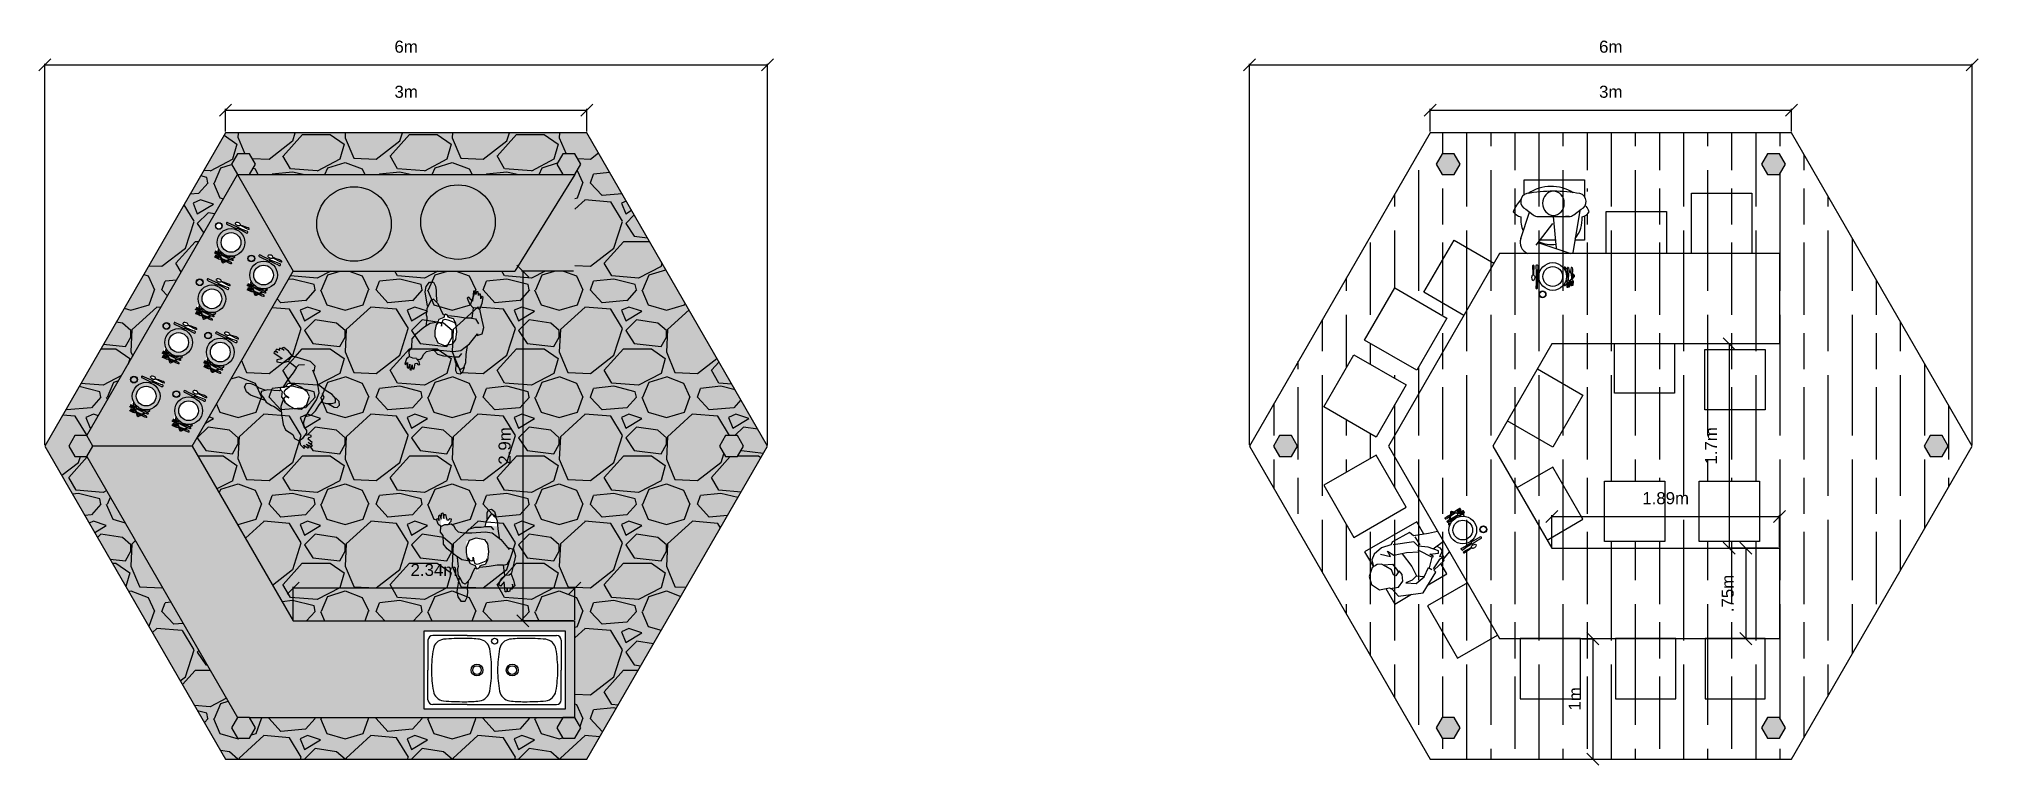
# Model space of a CAD drawing. Header units: metres. Extents: x -29066 to 24708, y -653 to 26568.
# Drawn here: x -29066 to -12966, y 11500 to 17527 of the extents above.
import ezdxf

# ---------------------------------------------------------------- set-up
doc = ezdxf.new("R2010")
doc.units = ezdxf.units.M
for name, color, linetype in [('ANTIKEIMENA', 4, 'Continuous'), ('DAPEDO', 150, 'Continuous'), ('DS_ST_quote 1_50', 71, 'Continuous'), ('PROVOLES TOIXON', 120, 'Continuous'), ('STATHERA', 11, 'Continuous'), ('xats', 7, 'Continuous'), ('YPOSTILOMATA', 141, 'Continuous')]:
    doc.layers.add(name, color=color, linetype=linetype)
doc.styles.get("Standard").update_dxf_attribs({"font": 'arial.ttf'})
doc.dimstyles.new('ISO-25', dxfattribs={"dimtxt": 2.5, "dimasz": 2.5, "dimexe": 1.25, "dimexo": 0.625, "dimtad": 1, "dimzin": 12, "dimdsep": 46, "dimtxsty": 'Standard', "dimcen": 2.5, "dimadec": 0, "dimazin": 0, "dimtfac": 1, "dimtmove": 0, "dimatfit": 3, "dimfxl": 1, "dimarcsym": 0})

msp = doc.modelspace()

# ---------------------------------------------------------------- blocks, each defined once
blk = doc.blocks.new('12PKIT16')
at = {"color": 0, "linetype": 'ByBlock'}
for radius in [5.62, 4]:
    blk.add_circle((0, 0), radius, dxfattribs=at)
blk = doc.blocks.new('12PKIT10')
at = {"color": 0, "linetype": 'ByBlock'}
for radius in [1.38, 1.25]:
    blk.add_circle((0, 0), radius, dxfattribs=at)
blk = doc.blocks.new('12PKIT21')
at = {"color": 0, "linetype": 'ByBlock'}
for p, q in [((-6.0625, 0.5), (-8, 0.4375)), ((-8, 0.4375), (-8, 0.375)), ((-8, 0.375), (-6.0625, 0.3125)), ((-6.0625, 0.25), (-8, 0.1875)), ((-8, 0.1875), (-8, 0.125)), ((-8, 0.125), (-6, 0.0625)), ((-5.5625, 0.4375), (-6.0625, 0.5)), ((-6.0625, 0.3125), (-6.0625, 0.25)), ((-6, 0.0625), (-5.9375, 0)), ((-6, -0.0625), (-5.9375, 0)), ((-5.375, 0.375), (-5.5625, 0.4375)), ((-5.1875, 0.1875), (-5.375, 0.375)), ((-5, 0.125), (-5.1875, 0.1875)), ((-4.5625, 0.125), (-5, 0.125)), ((-3.0625, 0.1875), (-4.5625, 0.125)), ((-1.375, 0.3125), (-3.0625, 0.1875)), ((-0.8125, 0.3125), (-1.375, 0.3125)), ((-0.1875, 0.25), (-0.8125, 0.3125)), ((-0.0625, 0.1875), (-0.1875, 0.25)), ((0, 0.0625), (-0.0625, 0.1875)), ((0, 0.0625), (0, -0.0625)), ((0, -0.0625), (0, 0.0625)), ((-8, -0.125), (-6, -0.0625)), ((-8, -0.1875), (-8, -0.125)), ((-6.0625, -0.25), (-8, -0.1875)), ((-8, -0.375), (-6.0625, -0.3125)), ((-8, -0.4375), (-8, -0.375)), ((-6.0625, -0.5), (-8, -0.4375)), ((-6.0625, -0.3125), (-6.0625, -0.25)), ((-5.5625, -0.4375), (-6.0625, -0.5)), ((-5.375, -0.375), (-5.5625, -0.4375)), ((-5.1875, -0.1875), (-5.375, -0.375)), ((-5, -0.125), (-5.1875, -0.1875)), ((-4.5625, -0.125), (-5, -0.125)), ((-3.0625, -0.1875), (-4.5625, -0.125)), ((-1.375, -0.3125), (-3.0625, -0.1875)), ((-0.8125, -0.3125), (-1.375, -0.3125)), ((-0.1875, -0.25), (-0.8125, -0.3125)), ((-0.0625, -0.1875), (-0.1875, -0.25)), ((0, -0.0625), (-0.0625, -0.1875))]:
    blk.add_line(p, q, dxfattribs=at)
blk = doc.blocks.new('12PKIT24')
at = {"color": 0, "linetype": 'ByBlock'}
for p, q in [((-5.75, 0.5625), (-7.3125, 0.4375)), ((-7.3125, 0.4375), (-7.3125, 0.375)), ((-7.3125, 0.375), (-5.75, 0.3125)), ((-5.75, 0.25), (-7.3125, 0.1875)), ((-7.3125, 0.1875), (-7.3125, 0.125)), ((-7.3125, 0.125), (-5.6875, 0.0625)), ((-5.25, 0.5), (-5.75, 0.5625)), ((-5.75, 0.3125), (-5.75, 0.25)), ((-5.6875, 0.0625), (-5.625, 0)), ((-5.6875, -0.0625), (-5.625, 0)), ((-5.0625, 0.375), (-5.25, 0.5)), ((-4.875, 0.1875), (-5.0625, 0.375)), ((-4.6875, 0.125), (-4.875, 0.1875)), ((-4.25, 0.125), (-4.6875, 0.125)), ((-2.9375, 0.1875), (-4.25, 0.125)), ((-1.3125, 0.3125), (-2.9375, 0.1875)), ((-0.6875, 0.3125), (-1.3125, 0.3125)), ((-0.1875, 0.25), (-0.6875, 0.3125)), ((-0.0625, 0.1875), (-0.1875, 0.25)), ((0, 0.0625), (-0.0625, 0.1875)), ((0, -0.0625), (0, 0.0625)), ((-7.3125, -0.125), (-5.6875, -0.0625)), ((-7.3125, -0.1875), (-7.3125, -0.125)), ((-5.75, -0.25), (-7.3125, -0.1875)), ((-7.3125, -0.375), (-5.75, -0.3125)), ((-7.3125, -0.4375), (-7.3125, -0.375)), ((-5.75, -0.5625), (-7.3125, -0.4375)), ((-5.75, -0.3125), (-5.75, -0.25)), ((-5.25, -0.5), (-5.75, -0.5625)), ((-5.0625, -0.375), (-5.25, -0.5)), ((-4.875, -0.1875), (-5.0625, -0.375)), ((-4.6875, -0.125), (-4.875, -0.1875)), ((-4.25, -0.125), (-4.6875, -0.125)), ((-2.9375, -0.1875), (-4.25, -0.125)), ((-1.3125, -0.3125), (-2.9375, -0.1875)), ((-0.6875, -0.3125), (-1.3125, -0.3125)), ((-0.1875, -0.25), (-0.6875, -0.3125)), ((-0.0625, -0.1875), (-0.1875, -0.25)), ((0, -0.0625), (-0.0625, -0.1875))]:
    blk.add_line(p, q, dxfattribs=at)
blk = doc.blocks.new('12PKIT27')
at = {"color": 0, "linetype": 'ByBlock'}
for name, p in [('12PKIT21', (0, 1.5)), ('12PKIT24', (0, 0))]:
    blk.add_blockref(name, p, dxfattribs=at)
blk = doc.blocks.new('12PKIT20')
at = {"color": 0, "linetype": 'ByBlock'}
for p, q in [((-9.4375, 0.25), (-9.5, 0.0625)), ((-9.5, 0.0625), (-9.4375, -0.125)), ((-9.3125, 0.375), (-9.4375, 0.25)), ((-7.3125, 0.3125), (-9.3125, 0.375)), ((-4.9375, 0.3125), (-7.3125, 0.3125)), ((-4.75, 0.25), (-4.9375, 0.3125)), ((-4.5, 0.25), (-4.75, 0.25)), ((-4.75, 0.25), (-4.75, -0.25)), ((-4.375, 0.3125), (-4.5, 0.25)), ((-4.375, 0.3125), (-4.375, -0.3125)), ((-4.125, 0.25), (-4.375, 0.3125)), ((-4.125, -0.25), (-4.125, 0.25)), ((-2.5625, 0.25), (-4.125, 0.25)), ((-0.625, 0.375), (-2.5625, 0.25)), ((-0.375, 0.4375), (-0.625, 0.375)), ((-0.1875, 0.4375), (-0.375, 0.4375)), ((-0.0625, 0.375), (-0.1875, 0.4375)), ((0, 0.1875), (-0.0625, 0.375)), ((0, -0.1875), (0, 0.1875)), ((-9.4375, -0.125), (-9.3125, -0.25)), ((-9.3125, -0.25), (-8.875, -0.3125)), ((-8.875, -0.3125), (-4.9375, -0.4375)), ((-4.9375, -0.4375), (-4.75, -0.25)), ((-4.5, -0.25), (-4.75, -0.25)), ((-4.375, -0.3125), (-4.5, -0.25)), ((-4.125, -0.25), (-4.375, -0.3125)), ((-2.5625, -0.25), (-4.125, -0.25)), ((-0.625, -0.375), (-2.5625, -0.25)), ((-0.375, -0.4375), (-0.625, -0.375)), ((-0.1875, -0.4375), (-0.375, -0.4375)), ((-0.0625, -0.375), (-0.1875, -0.4375)), ((0, -0.1875), (-0.0625, -0.375))]:
    blk.add_line(p, q, dxfattribs=at)
blk = doc.blocks.new('12PKIT23')
at = {"color": 0, "linetype": 'ByBlock'}
for p, q in [((-6.03, 0.22), (-6.12, 0)), ((-6.03, -0.22), (-6.12, 0)), ((-5.87, 0.39), (-6.03, 0.22)), ((-5.5, 0.54), (-5.87, 0.39)), ((-4.96, 0.64), (-5.5, 0.54)), ((-4.62, 0.62), (-4.96, 0.64)), ((-4.34, 0.52), (-4.62, 0.62)), ((-4.13, 0.38), (-4.34, 0.52)), ((-4.01, 0.22), (-4.13, 0.38)), ((-3.96, 0.16), (-4.01, 0.22)), ((-3.8, 0.11), (-3.96, 0.16)), ((-3.49, 0.11), (-3.8, 0.11)), ((-2.6, 0.16), (-3.49, 0.11)), ((-1.18, 0.26), (-2.6, 0.16)), ((-0.65, 0.27), (-1.18, 0.26)), ((-0.18, 0.22), (-0.65, 0.27)), ((-0.05, 0.17), (-0.18, 0.22)), ((0, 0.06), (-0.05, 0.17)), ((0, -0.06), (0, 0.06)), ((-5.87, -0.39), (-6.03, -0.22)), ((-5.5, -0.54), (-5.87, -0.39)), ((-4.96, -0.64), (-5.5, -0.54)), ((-4.62, -0.62), (-4.96, -0.64)), ((-4.34, -0.52), (-4.62, -0.62)), ((-4.13, -0.38), (-4.34, -0.52)), ((-4.01, -0.22), (-4.13, -0.38)), ((-3.96, -0.16), (-4.01, -0.22)), ((-3.8, -0.11), (-3.96, -0.16)), ((-3.49, -0.11), (-3.8, -0.11)), ((-2.6, -0.16), (-3.49, -0.11)), ((-1.18, -0.26), (-2.6, -0.16)), ((-0.65, -0.27), (-1.18, -0.26)), ((-0.18, -0.22), (-0.65, -0.27)), ((-0.05, -0.17), (-0.18, -0.22)), ((0, -0.06), (-0.05, -0.17))]:
    blk.add_line(p, q, dxfattribs=at)
blk = doc.blocks.new('12PKIT26')
at = {"color": 0, "linetype": 'ByBlock'}
for name, p in [('12PKIT20', (0, 0)), ('12PKIT23', (0, 1.5))]:
    blk.add_blockref(name, p, dxfattribs=at)
blk = doc.blocks.new('_Oblique')
at = {"color": 0, "linetype": 'ByBlock', "lineweight": -2}
blk.add_line((-0.5, -0.5), (0.5, 0.5), dxfattribs=at)
blk = doc.blocks.new('*D15')
at = {"layer": 'Defpoints', "color": 0, "transparency": 16777216}
for p in [(-24516, 16936), (-27516, 16747), (-24516, 16747)]:
    blk.add_point(p, dxfattribs=at)
at = {"layer": 'DS_ST_quote 1_50', "color": 0, "lineweight": -2, "transparency": 16777216}
for p, q in [((-27516, 16757), (-27516, 16946)), ((-27516, 16936), (-24516, 16936)), ((-24516, 16757), (-24516, 16946))]:
    blk.add_line(p, q, dxfattribs=at)
at = {"layer": 'DS_ST_quote 1_50', "color": 0, "lineweight": -2, "transparency": 16777216, "xscale": 100, "yscale": 100, "zscale": 100, "rotation": 180}
blk.add_blockref('_Oblique', (-27516, 16936), dxfattribs=at)
at = {"layer": 'DS_ST_quote 1_50', "color": 0, "lineweight": -2, "transparency": 16777216, "xscale": 100, "yscale": 100, "zscale": 100}
blk.add_blockref('_Oblique', (-24516, 16936), dxfattribs=at)
at = {"layer": 'DS_ST_quote 1_50', "color": 0, "transparency": 16777216, "insert": (-26016, 17087), "char_height": 100, "attachment_point": 5}
blk.add_mtext('3m', dxfattribs=at)
blk = doc.blocks.new('*D14')
at = {"layer": 'Defpoints', "color": 0, "transparency": 16777216}
for p in [(-23016, 17310), (-29016, 14149), (-23016, 14149)]:
    blk.add_point(p, dxfattribs=at)
at = {"layer": 'DS_ST_quote 1_50', "color": 0, "lineweight": -2, "transparency": 16777216}
for p, q in [((-29016, 14159), (-29016, 17320)), ((-29016, 17310), (-23016, 17310)), ((-23016, 14159), (-23016, 17320))]:
    blk.add_line(p, q, dxfattribs=at)
at = {"layer": 'DS_ST_quote 1_50', "color": 0, "lineweight": -2, "transparency": 16777216, "xscale": 100, "yscale": 100, "zscale": 100, "rotation": 180}
blk.add_blockref('_Oblique', (-29016, 17310), dxfattribs=at)
at = {"layer": 'DS_ST_quote 1_50', "color": 0, "lineweight": -2, "transparency": 16777216, "xscale": 100, "yscale": 100, "zscale": 100}
blk.add_blockref('_Oblique', (-23016, 17310), dxfattribs=at)
at = {"layer": 'DS_ST_quote 1_50', "color": 0, "transparency": 16777216, "insert": (-26016, 17461), "char_height": 100, "attachment_point": 5}
blk.add_mtext('6m', dxfattribs=at)
blk = doc.blocks.new('*D17')
at = {"layer": 'Defpoints', "color": 0, "transparency": 16777216}
for p in [(-26954, 12969), (-26954, 12697), (-24616, 12697)]:
    blk.add_point(p, dxfattribs=at)
at = {"layer": 'DS_ST_quote 1_50', "color": 0, "lineweight": -2, "transparency": 16777216}
for p, q in [((-26954, 12707), (-26954, 12979)), ((-24616, 12969), (-26954, 12969)), ((-24616, 12707), (-24616, 12979))]:
    blk.add_line(p, q, dxfattribs=at)
at = {"layer": 'DS_ST_quote 1_50', "color": 0, "lineweight": -2, "transparency": 16777216, "xscale": 100, "yscale": 100, "zscale": 100, "rotation": 180}
blk.add_blockref('_Oblique', (-26954, 12969), dxfattribs=at)
at = {"layer": 'DS_ST_quote 1_50', "color": 0, "lineweight": -2, "transparency": 16777216, "xscale": 100, "yscale": 100, "zscale": 100}
blk.add_blockref('_Oblique', (-24616, 12969), dxfattribs=at)
at = {"layer": 'DS_ST_quote 1_50', "color": 0, "transparency": 16777216, "insert": (-25785, 13120), "char_height": 100, "attachment_point": 5}
blk.add_mtext('2.34m', dxfattribs=at)
blk = doc.blocks.new('*D16')
at = {"layer": 'Defpoints', "color": 0, "transparency": 16777216}
for p in [(-24616, 15600), (-25047, 12697), (-24616, 12697)]:
    blk.add_point(p, dxfattribs=at)
at = {"layer": 'DS_ST_quote 1_50', "color": 0, "lineweight": -2, "transparency": 16777216}
for p, q in [((-24626, 15600), (-25057, 15600)), ((-25047, 15600), (-25047, 12697)), ((-24626, 12697), (-25057, 12697))]:
    blk.add_line(p, q, dxfattribs=at)
at = {"layer": 'DS_ST_quote 1_50', "color": 0, "lineweight": -2, "transparency": 16777216, "xscale": 100, "yscale": 100, "zscale": 100}
for p, rotation in [((-25047, 15600), 90), ((-25047, 12697), 270)]:
    blk.add_blockref('_Oblique', p, dxfattribs=dict(at, rotation=rotation))
at = {"layer": 'DS_ST_quote 1_50', "color": 0, "transparency": 16777216, "insert": (-25198, 14149), "char_height": 100, "attachment_point": 5, "rotation": 90}
blk.add_mtext('2.9m', dxfattribs=at)
blk = doc.blocks.new('*D19')
at = {"layer": 'Defpoints', "color": 0, "transparency": 16777216}
for p in [(-14516, 16936), (-17516, 16747), (-14516, 16747)]:
    blk.add_point(p, dxfattribs=at)
at = {"layer": 'DS_ST_quote 1_50', "color": 0, "lineweight": -2, "transparency": 16777216}
for p, q in [((-17516, 16757), (-17516, 16946)), ((-17516, 16936), (-14516, 16936)), ((-14516, 16757), (-14516, 16946))]:
    blk.add_line(p, q, dxfattribs=at)
at = {"layer": 'DS_ST_quote 1_50', "color": 0, "lineweight": -2, "transparency": 16777216, "xscale": 100, "yscale": 100, "zscale": 100, "rotation": 180}
blk.add_blockref('_Oblique', (-17516, 16936), dxfattribs=at)
at = {"layer": 'DS_ST_quote 1_50', "color": 0, "lineweight": -2, "transparency": 16777216, "xscale": 100, "yscale": 100, "zscale": 100}
blk.add_blockref('_Oblique', (-14516, 16936), dxfattribs=at)
at = {"layer": 'DS_ST_quote 1_50', "color": 0, "transparency": 16777216, "insert": (-16016, 17087), "char_height": 100, "attachment_point": 5}
blk.add_mtext('3m', dxfattribs=at)
blk = doc.blocks.new('*D18')
at = {"layer": 'Defpoints', "color": 0, "transparency": 16777216}
for p in [(-13016, 17310), (-19016, 14149), (-13016, 14149)]:
    blk.add_point(p, dxfattribs=at)
at = {"layer": 'DS_ST_quote 1_50', "color": 0, "lineweight": -2, "transparency": 16777216}
for p, q in [((-19016, 14159), (-19016, 17320)), ((-19016, 17310), (-13016, 17310)), ((-13016, 14159), (-13016, 17320))]:
    blk.add_line(p, q, dxfattribs=at)
at = {"layer": 'DS_ST_quote 1_50', "color": 0, "lineweight": -2, "transparency": 16777216, "xscale": 100, "yscale": 100, "zscale": 100, "rotation": 180}
blk.add_blockref('_Oblique', (-19016, 17310), dxfattribs=at)
at = {"layer": 'DS_ST_quote 1_50', "color": 0, "lineweight": -2, "transparency": 16777216, "xscale": 100, "yscale": 100, "zscale": 100}
blk.add_blockref('_Oblique', (-13016, 17310), dxfattribs=at)
at = {"layer": 'DS_ST_quote 1_50', "color": 0, "transparency": 16777216, "insert": (-16016, 17461), "char_height": 100, "attachment_point": 5}
blk.add_mtext('6m', dxfattribs=at)
blk = doc.blocks.new('*D20')
at = {"layer": 'Defpoints', "color": 0, "transparency": 16777216}
for p in [(-14616, 14997), (-15033, 13300), (-14616, 13300)]:
    blk.add_point(p, dxfattribs=at)
at = {"layer": 'DS_ST_quote 1_50', "color": 0, "lineweight": -2, "transparency": 16777216}
for p, q in [((-14626, 14997), (-15043, 14997)), ((-15033, 14997), (-15033, 13300)), ((-14626, 13300), (-15043, 13300))]:
    blk.add_line(p, q, dxfattribs=at)
at = {"layer": 'DS_ST_quote 1_50', "color": 0, "lineweight": -2, "transparency": 16777216, "xscale": 100, "yscale": 100, "zscale": 100}
for p, rotation in [((-15033, 14997), 90), ((-15033, 13300), 270)]:
    blk.add_blockref('_Oblique', p, dxfattribs=dict(at, rotation=rotation))
at = {"layer": 'DS_ST_quote 1_50', "color": 0, "transparency": 16777216, "insert": (-15183, 14149), "char_height": 100, "attachment_point": 5, "rotation": 90}
blk.add_mtext('1.7m', dxfattribs=at)
blk = doc.blocks.new('*D21')
at = {"layer": 'Defpoints', "color": 0, "transparency": 16777216}
for p in [(-16267, 12550), (-16267, 11550), (-16165, 11550)]:
    blk.add_point(p, dxfattribs=at)
at = {"layer": 'DS_ST_quote 1_50', "color": 0, "lineweight": -2, "transparency": 16777216}
for p, q in [((-16257, 12550), (-16155, 12550)), ((-16165, 12550), (-16165, 11550)), ((-16257, 11550), (-16155, 11550))]:
    blk.add_line(p, q, dxfattribs=at)
at = {"layer": 'DS_ST_quote 1_50', "color": 0, "lineweight": -2, "transparency": 16777216, "xscale": 100, "yscale": 100, "zscale": 100}
for p, rotation in [((-16165, 12550), 90), ((-16165, 11550), 270)]:
    blk.add_blockref('_Oblique', p, dxfattribs=dict(at, rotation=rotation))
at = {"layer": 'DS_ST_quote 1_50', "color": 0, "transparency": 16777216, "insert": (-16315, 12050), "char_height": 100, "attachment_point": 5, "rotation": 90}
blk.add_mtext('1m', dxfattribs=at)
blk = doc.blocks.new('*D22')
at = {"layer": 'Defpoints', "color": 0, "transparency": 16777216}
for p in [(-14616, 13564), (-16505, 13300), (-14616, 13300)]:
    blk.add_point(p, dxfattribs=at)
at = {"layer": 'DS_ST_quote 1_50', "color": 0, "lineweight": -2, "transparency": 16777216}
for p, q in [((-16505, 13310), (-16505, 13574)), ((-16505, 13564), (-14616, 13564)), ((-14616, 13310), (-14616, 13574))]:
    blk.add_line(p, q, dxfattribs=at)
at = {"layer": 'DS_ST_quote 1_50', "color": 0, "lineweight": -2, "transparency": 16777216, "xscale": 100, "yscale": 100, "zscale": 100, "rotation": 180}
blk.add_blockref('_Oblique', (-16505, 13564), dxfattribs=at)
at = {"layer": 'DS_ST_quote 1_50', "color": 0, "lineweight": -2, "transparency": 16777216, "xscale": 100, "yscale": 100, "zscale": 100}
blk.add_blockref('_Oblique', (-14616, 13564), dxfattribs=at)
at = {"layer": 'DS_ST_quote 1_50', "color": 0, "transparency": 16777216, "insert": (-15560, 13715), "char_height": 100, "attachment_point": 5}
blk.add_mtext('1.89m', dxfattribs=at)
blk = doc.blocks.new('*D23')
at = {"layer": 'Defpoints', "color": 0, "transparency": 16777216}
for p in [(-14616, 13300), (-14894, 12550), (-14616, 12550)]:
    blk.add_point(p, dxfattribs=at)
at = {"layer": 'DS_ST_quote 1_50', "color": 0, "lineweight": -2, "transparency": 16777216}
for p, q in [((-14626, 13300), (-14904, 13300)), ((-14894, 13300), (-14894, 12550)), ((-14626, 12550), (-14904, 12550))]:
    blk.add_line(p, q, dxfattribs=at)
at = {"layer": 'DS_ST_quote 1_50', "color": 0, "lineweight": -2, "transparency": 16777216, "xscale": 100, "yscale": 100, "zscale": 100}
for p, rotation in [((-14894, 13300), 90), ((-14894, 12550), 270)]:
    blk.add_blockref('_Oblique', p, dxfattribs=dict(at, rotation=rotation))
at = {"layer": 'DS_ST_quote 1_50', "color": 0, "transparency": 16777216, "insert": (-15045, 12925), "char_height": 100, "attachment_point": 5, "rotation": 90}
blk.add_mtext('.75m', dxfattribs=at)

# ---------------------------------------------------------------- dimensions: what is measured, and where the dimension line sits
at = {"layer": 'DS_ST_quote 1_50'}
for base, p1, p2, picture, middle in [((-23015.509, 17310.162), (-29015.509, 14148.534), (-23015.509, 14148.534), '*D14', (-26015.509, 17310.162)), ((-13015.509, 17310.162), (-19015.509, 14148.534), (-13015.509, 14148.534), '*D18', (-16015.509, 17310.162)), ((-24515.509, 16935.78), (-27515.509, 16746.609), (-24515.509, 16746.609), '*D15', (-26015.509, 16935.78)), ((-14515.509, 16935.78), (-17515.509, 16746.609), (-14515.509, 16746.609), '*D19', (-16015.509, 16935.78)), ((-14615.51, 13564.077), (-16505.146, 13300.459), (-14615.51, 13300.459), '*D22', (-15560.328, 13564.077))]:
    dim = msp.add_linear_dim(base=base, p1=p1, p2=p2, dimstyle='ISO-25', override={"dimtxt": 100, "dimasz": 100, "dimexe": 10, "dimexo": 10, "dimgap": 100, "dimlfac": 0.001, "dimpost": 'm', "dimblk1": 'Oblique', "dimblk2": 'Oblique', "dimsah": 1}, dxfattribs=at)
    dim.commit()
    dim.dimension.update_dxf_attribs({"geometry": picture, "text_midpoint": middle, "dimtype": 160})
for base, p1, p2, picture, middle in [((-25046.771, 12696.869), (-24615.51, 15600.199), (-24615.509, 12696.869), '*D16', (-25197.829, 14148.534)), ((-14893.913, 12550.459), (-14615.51, 13300.459), (-14615.51, 12550.459), '*D23', (-15044.765, 12925.459)), ((-16165.244, 11550.459), (-16267.348, 12550.459), (-16267.348, 11550.459), '*D21', (-16315.449, 12050.459))]:
    dim = msp.add_linear_dim(base=base, p1=p1, p2=p2, angle=90, dimstyle='ISO-25', override={"dimtxt": 100, "dimasz": 100, "dimexe": 10, "dimexo": 10, "dimgap": 100, "dimlfac": 0.001, "dimpost": 'm', "dimblk1": 'Oblique', "dimblk2": 'Oblique', "dimsah": 1}, dxfattribs=at)
    dim.commit()
    dim.dimension.update_dxf_attribs({"geometry": picture, "text_midpoint": middle})
dim = msp.add_linear_dim(base=(-15033.112, 13300.459), p1=(-14615.51, 14996.609), p2=(-14615.51, 13300.459), angle=90, dimstyle='ISO-25', override={"dimtxt": 100, "dimasz": 100, "dimexe": 10, "dimexo": 10, "dimgap": 100, "dimlfac": 0.001, "dimpost": 'm', "dimblk1": 'Oblique', "dimblk2": 'Oblique', "dimsah": 1}, dxfattribs=at)
dim.commit()
dim.dimension.update_dxf_attribs({"geometry": '*D20', "text_midpoint": (-15033.112, 14148.534), "dimtype": 160})
dim = msp.add_linear_dim(base=(-26953.628, 12968.633), p1=(-24615.509, 12696.869), p2=(-26953.628, 12696.869), dimstyle='ISO-25', override={"dimtxt": 100, "dimasz": 100, "dimexe": 10, "dimexo": 10, "dimgap": 100, "dimlfac": 0.001, "dimpost": 'm', "dimblk1": 'Oblique', "dimblk2": 'Oblique', "dimsah": 1}, dxfattribs=at)
dim.commit()
dim.dimension.update_dxf_attribs({"geometry": '*D17', "text_midpoint": (-25784.569, 13119.725)})

# ---------------------------------------------------------------- hatches: boundary and pattern name
at = {"layer": 'DAPEDO', "transparency": 33554528}
h = msp.add_hatch(dxfattribs=at)
h.set_pattern_fill('GRAVEL', color=256, scale=35)
h.set_pattern_definition([(228.0128, (781.65, 12771.13), (-7112, -8001), [119.603, -11840.67]), (184.96974, (701.64, 12682.23), (10667.999996, 889.00005), [205.242, -20318.917]), (132.51045, (497.17, 12664.45), (8890, -9779), [144.719, -14327.153]), (267.27369, (150.46, 12442.2), (889, 17780), [186.902, -18503.253]), (292.83365, (141.57, 12255.51), (-4445, 10668), [183.272, -18143.933]), (357.27369, (212.69, 12086.6), (-17780, 889), [186.902, -18503.253]), (37.69424, (399.378, 12077.71), (-11557, -8890), [247.168, -24469.59]), (72.25533, (594.958, 12228.84), (6223, 19558), [233.352, -23101.84]), (121.42957, (666.08, 12451.09), (-7112, 11557), [187.535, -18565.941]), (175.23636, (568.29, 12611.11), (9779, -889), [214.1, -10490.878]), (222.39744, (354.928, 12628.89), (-10668, -9779), [276.877, -27410.87]), (138.81407, (1030.57, 12433.31), (-6223, 5334), [94.502, -9355.698]), (171.46923, (959.45, 12495.54), (11557, -1778), [179.789, -17799.124]), (225, (781.65, 12522.2), (-1e-13, -889), [125.723, -1131.513]), (203.1986, (719.42, 12628.89), (4445, 1778), [67.704, -6702.718]), (291.8014, (657.19, 12602.22), (-889, 2667), [95.748, -4691.664]), (30.96376, (692.75, 12513.32), (2667, 1778), [155.512, -5028.204]), (161.565, (826.1, 12593.33), (1778, -889), [112.45, -2698.814]), (16.38954, (141.57, 12602.22), (8890, 2667), [157.53, -15595.59]), (70.34618, (292.7, 12646.67), (-3556, -9779), [132.16, -13083.775]), (293.1986, (826.1, 12771.13), (-1778, 4445), [135.408, -6635.014]), (343.61046, (879.44, 12646.67), (-8890, 2667), [157.53, -15595.59]), (339.44395, (141.57, 12051.04), (-4445, 1778), [151.912, -7443.707]), (294.77514, (283.81, 11997.7), (-4445, 9779), [127.285, -12601.258]), (66.8014, (834.99, 11882.13), (1778, 4445), [135.408, -6635.014]), (17.35402, (888.33, 12006.59), (-11557, -3556), [149.024, -14753.332]), (69.44395, (399.38, 11882.13), (-1778, -4445), [75.956, -7519.663]), (101.3099, (781.65, 11882.13), (-889, 3556), [45.33, -4487.698]), (165.96376, (772.76, 11926.58), (2667, -889), [183.272, -3482.17]), (186.009, (594.96, 11971.03), (8890, 889), [169.843, -16814.478]), (303.6901, (692.75, 12433.3), (-889, 1778), [128.213, -3077.122]), (353.15723, (763.868, 12326.63), (15113, -1778), [223.845, -22160.603]), (60.9454, (986.12, 12299.96), (-3556, -6223), [91.528, -9061.287]), (90, (1030.6, 12380), (-889, 889), [53.34, -835.66]), (120.25644, (577.18, 11997.7), (3556, -6223), [123.503, -12226.88]), (48.0128, (514.95, 12104.38), (7112, 8001), [239.205, -11721.067]), (0, (675, 12282.2), (889, 889), [231.14, -657.86]), (325.30485, (906.11, 12282.18), (8890, -6223), [140.563, -13915.76]), (254.0546, (1021.68, 12202.17), (-889, -3556), [129.44, -6342.578]), (207.64598, (986.12, 12077.71), (-16891, -8890), [210.751, -20864.363]), (175.42608, (799.428, 11979.92), (-11557, 889), [222.96, -22073.046])])
h.paths.add_polyline_path([(-24515.509, 16746.609), (-27515.509, 16746.609), (-29015.509, 14148.534), (-27515.509, 11550.459), (-24515.509, 11550.459), (-23015.509, 14148.534)])
h.paths.add_polyline_path([(-24615.51, 15600.199), (-26953.629, 15600.199), (-27791.748, 14148.534), (-26953.628, 12696.869), (-24615.509, 12696.869), (-24615.509, 11896.869), (-24565.509, 11810.267), (-24615.509, 11723.664), (-24715.509, 11723.664), (-24765.509, 11810.267), (-24715.509, 11896.869), (-27315.508, 11896.869), (-27265.508, 11810.266), (-27315.508, 11723.663), (-27415.508, 11723.663), (-27465.508, 11810.266), (-27415.508, 11896.869), (-28665.508, 14061.931), (-28765.508, 14061.931), (-28815.508, 14148.534), (-28765.508, 14235.137), (-28665.508, 14235.137), (-27415.509, 16400.199), (-27465.509, 16486.801), (-27415.509, 16573.404), (-27315.509, 16573.404), (-27265.509, 16486.801), (-27315.509, 16400.199), (-24715.51, 16400.199), (-24765.51, 16486.802), (-24715.51, 16573.405), (-24615.51, 16573.405), (-24565.51, 16486.802), (-24615.51, 16400.199)], flags=16)
h.paths.add_polyline_path([(-25621.238, 14887.892), (-25617.473, 14887.892), (-25621.391, 14888.48)], flags=0)
h.paths.add_polyline_path([(-25376.508, 15381.538), (-25385.921, 15334.434), (-25404.746, 15283.562), (-25389.686, 15217.617), (-25370.861, 15132.831), (-25385.921, 15078.191), (-25427.337, 15065.002), (-25423.571, 15080.075), (-25491.343, 14997.172), (-25562.879, 14940.648), (-25623.12, 14933.111), (-25732.307, 14942.532), (-25798.196, 14942.532), (-25847.142, 14933.111), (-25867.85, 14910.502), (-25884.792, 14880.355), (-25903.618, 14867.166), (-25929.973, 14872.819), (-25907.383, 14846.441), (-25903.618, 14825.715), (-25914.913, 14821.947), (-25928.091, 14837.02), (-25941.268, 14833.252), (-25950.681, 14789.916), (-25961.976, 14789.916), (-25965.741, 14821.947), (-25973.272, 14776.727), (-25984.567, 14782.38), (-25986.449, 14827.599), (-25997.744, 14793.685), (-26007.157, 14801.221), (-26003.392, 14840.788), (-26018.452, 14821.947), (-26025.983, 14829.484), (-26012.805, 14870.935), (-25990.214, 14887.892), (-25990.277, 14888.671), (-25960.094, 14876.587), (-25931.678, 14874.81), (-25929.973, 14872.819), (-25903.618, 14867.166), (-25884.792, 14880.355), (-25867.85, 14910.502), (-25847.142, 14933.111), (-25798.196, 14942.532), (-25732.307, 14942.532), (-25623.12, 14933.111), (-25562.879, 14940.648), (-25491.343, 14997.172), (-25423.571, 15080.075), (-25427.337, 15065.002), (-25385.921, 15078.191), (-25370.861, 15132.831), (-25389.686, 15217.617), (-25403.588, 15278.49), (-25405.929, 15280.365), (-25385.921, 15334.434), (-25376.508, 15381.538), (-25389.686, 15392.843), (-25395.333, 15368.349), (-25399.099, 15407.916), (-25412.276, 15411.684), (-25414.159, 15398.495), (-25417.924, 15426.757), (-25432.984, 15430.525), (-25438.632, 15406.032), (-25444.279, 15432.41), (-25455.575, 15432.41), (-25464.987, 15349.507), (-25476.282, 15360.812), (-25495.108, 15383.422), (-25508.286, 15374.001), (-25491.343, 15326.898), (-25459.34, 15294.867), (-25461.222, 15274.142), (-25470.698, 15209.652), (-25472.517, 15210.081), (-25470.635, 15210.081), (-25461.222, 15274.142), (-25459.34, 15294.867), (-25491.343, 15326.898), (-25508.286, 15374.001), (-25495.108, 15383.422), (-25476.282, 15360.812), (-25464.987, 15349.507), (-25455.575, 15432.41), (-25444.279, 15432.41), (-25438.632, 15406.032), (-25432.984, 15430.525), (-25417.924, 15426.757), (-25416.06, 15412.766), (-25399.099, 15407.916), (-25395.333, 15368.349), (-25389.686, 15392.843)], flags=16)
h.paths.add_polyline_path([(-25602.412, 15168.629), (-25594.882, 15097.032), (-25603.74, 15032.361), (-25628.213, 14996.562), (-25696.43, 14983.237), (-25752.242, 15003.407), (-25777.488, 15059.349), (-25777.488, 15104.569), (-25768.075, 15153.556), (-25744.212, 15198.084), (-25702.714, 15215.706), (-25697.148, 15233.355), (-25687.126, 15242.803), (-25674.558, 15235.821), (-25665.727, 15216.925), (-25653.85, 15212.547), (-25621.847, 15205.011)], flags=0)
h.paths.add_polyline_path([(-23365.511, 14235.137), (-23265.511, 14235.137), (-23215.511, 14148.534), (-23265.511, 14061.931), (-23365.511, 14061.931), (-23415.511, 14148.534)], flags=16)
h.paths.add_polyline_path([(-25645.358, 13523.494), (-25641.593, 13544.219), (-25652.888, 13547.987), (-25666.066, 13532.914), (-25679.243, 13536.683), (-25688.656, 13580.018), (-25699.951, 13580.018), (-25703.716, 13547.987), (-25711.247, 13593.207), (-25722.542, 13587.554), (-25724.424, 13542.335), (-25735.72, 13576.25), (-25745.132, 13568.713), (-25741.367, 13529.146), (-25756.427, 13547.987), (-25763.958, 13540.451), (-25750.78, 13499), (-25727.535, 13481.551), (-25698.069, 13493.347), (-25669.653, 13495.125)], flags=16)
h.paths.add_polyline_path([(-25304.619, 13585.67), (-25276.381, 13568.713), (-25259.438, 13527.262), (-25255.673, 13461.317), (-25243.823, 13384.223), (-25229.318, 13372.762), (-25161.547, 13289.86), (-25165.312, 13304.933), (-25123.896, 13291.744), (-25108.836, 13237.104), (-25127.661, 13152.317), (-25142.721, 13086.372), (-25123.896, 13035.5), (-25114.483, 12988.397), (-25127.661, 12977.092), (-25133.308, 13001.586), (-25137.074, 12962.019), (-25154.035, 12957.168), (-25155.899, 12943.177), (-25170.959, 12939.409), (-25176.607, 12963.903), (-25182.254, 12937.525), (-25193.55, 12937.525), (-25202.962, 13020.427), (-25214.257, 13009.122), (-25233.083, 12986.512), (-25246.261, 12995.933), (-25229.318, 13043.037), (-25197.315, 13075.067), (-25199.197, 13095.793), (-25208.61, 13159.854), (-25210.492, 13159.854), (-25208.673, 13160.282), (-25199.197, 13095.793), (-25197.315, 13075.067), (-25229.318, 13043.037), (-25246.261, 12995.933), (-25233.083, 12986.512), (-25214.257, 13009.122), (-25202.962, 13020.427), (-25193.55, 12937.525), (-25182.254, 12937.525), (-25176.607, 12963.903), (-25170.959, 12939.409), (-25155.899, 12943.177), (-25152.134, 12971.439), (-25150.251, 12958.25), (-25137.074, 12962.019), (-25133.308, 13001.586), (-25127.661, 12977.092), (-25114.483, 12988.397), (-25123.896, 13035.5), (-25143.904, 13089.57), (-25141.563, 13091.445), (-25127.661, 13152.317), (-25108.836, 13237.104), (-25123.896, 13291.744), (-25165.312, 13304.933), (-25161.547, 13289.86), (-25229.318, 13372.762), (-25243.823, 13384.223), (-25255.673, 13461.317), (-25259.438, 13527.262), (-25276.381, 13568.713), (-25304.619, 13585.67), (-25327.21, 13559.292), (-25347.917, 13525.378), (-25359.213, 13482.042), (-25355.448, 13482.042), (-25359.366, 13481.454), (-25347.917, 13525.378), (-25327.21, 13559.292)], flags=16)
h.paths.add_polyline_path([(-25366.188, 13373.372), (-25341.715, 13337.573), (-25332.857, 13272.902), (-25340.387, 13201.305), (-25359.822, 13164.924), (-25391.825, 13157.387), (-25403.702, 13153.009), (-25412.533, 13134.113), (-25425.101, 13127.132), (-25435.123, 13136.58), (-25440.689, 13154.229), (-25482.187, 13171.85), (-25506.05, 13216.378), (-25515.463, 13265.366), (-25515.463, 13310.585), (-25490.217, 13366.527), (-25434.405, 13386.697)], flags=16)
h.paths.add_polyline_path([(-26719.32, 14511.759), (-26717.48, 14515.044), (-26719.908, 14511.913)], flags=16)
h.paths.add_polyline_path([(-26736.815, 14588.459), (-26759.689, 14532.222), (-26821.282, 14441.575), (-26853.49, 14384.095), (-26869.199, 14336.791), (-26859.597, 14307.673), (-26841.58, 14278.156), (-26839.277, 14255.286), (-26857.092, 14235.057), (-26823.037, 14241.87), (-26803.116, 14235.023), (-26805.35, 14223.327), (-26824.942, 14219.2), (-26828.096, 14205.862), (-26794.892, 14176.466), (-26800.414, 14166.613), (-26830.197, 14178.986), (-26794.43, 14150.312), (-26804.882, 14143.221), (-26845.251, 14163.684), (-26821.186, 14137.252), (-26832.362, 14132.724), (-26865.039, 14155.351), (-26855.964, 14133.002), (-26866.22, 14130.117), (-26895.939, 14161.876), (-26899.689, 14189.873), (-26900.399, 14190.199), (-26875.103, 14210.623), (-26859.662, 14234.543), (-26857.092, 14235.057), (-26839.277, 14255.286), (-26841.58, 14278.156), (-26859.597, 14307.673), (-26869.199, 14336.791), (-26853.49, 14384.095), (-26821.282, 14441.575), (-26759.689, 14532.222), (-26736.815, 14588.459), (-26751.156, 14678.496), (-26790.349, 14778.144), (-26779.04, 14767.491), (-26770.301, 14810.068), (-26810.606, 14849.917), (-26893.774, 14874.941), (-26953.673, 14892.57), (-26956.453, 14891.443), (-26993.841, 14935.329), (-27030.332, 14966.567), (-27046.636, 14960.597), (-27028.029, 14943.697), (-27064.387, 14959.754), (-27074.116, 14950.1), (-27063.53, 14942.01), (-27090.026, 14952.541), (-27100.676, 14941.245), (-27082.068, 14924.345), (-27107.841, 14932.313), (-27113.362, 14922.459), (-27045.641, 14873.722), (-27061.025, 14869.395), (-27089.952, 14864.024), (-27088.175, 14847.923), (-27038.801, 14839.678), (-26995.214, 14851.939), (-26978.054, 14840.165), (-26926.427, 14800.374), (-26927.69, 14798.996), (-26926.77, 14800.638), (-26978.054, 14840.165), (-26995.214, 14851.939), (-27038.801, 14839.678), (-27088.175, 14847.923), (-27089.952, 14864.024), (-27061.025, 14869.395), (-27045.641, 14873.722), (-27113.362, 14922.459), (-27107.841, 14932.313), (-27082.068, 14924.345), (-27100.676, 14941.245), (-27090.026, 14952.541), (-27076.909, 14947.328), (-27064.387, 14959.754), (-27028.029, 14943.697), (-27046.636, 14960.597), (-27030.332, 14966.567), (-26993.841, 14935.329), (-26958.665, 14894.039), (-26893.774, 14874.941), (-26810.606, 14849.917), (-26770.301, 14810.068), (-26779.04, 14767.491), (-26790.349, 14778.144), (-26751.156, 14678.496)], flags=16)
h.paths.add_polyline_path([(-26817.532, 14558.796), (-26839.253, 14492.771), (-26884.133, 14453.942), (-26945.276, 14459.264), (-26984.724, 14481.369), (-27022.859, 14513.527), (-27050.038, 14556.112), (-27045.126, 14600.928), (-27057.801, 14614.411), (-27061.145, 14627.772), (-27048.91, 14635.324), (-27028.109, 14633.791), (-27018.484, 14642.012), (-26996.265, 14666.246), (-26955.026, 14665.416), (-26888.885, 14636.986), (-26836.798, 14597.645)], flags=0)
h.paths.add_polyline_path([(-27062.617, 15677.81), (-27072.492, 15682.329), (-27098.228, 15696.116), (-27114.351, 15704.377), (-27120.16, 15706.959), (-27123.657, 15707.268), (-27125.16, 15706.69), (-27130.785, 15703.379), (-27143.32, 15704.594), (-27155.565, 15713.043), (-27162.991, 15720.733), (-27162.723, 15730.361), (-27154.701, 15733.444), (-27146.618, 15733.172), (-27132.142, 15729.745), (-27122.84, 15721.256), (-27121.528, 15714.861), (-27120.95, 15713.359), (-27118.377, 15710.97), (-27112.568, 15708.388), (-27095.632, 15701.957), (-27068.152, 15692.093), (-27058.18, 15687.792), (-27046.646, 15681.222), (-27050.01, 15673.652)], flags=0)
h.paths.add_polyline_path([(-27047.88, 15680.996), (-27047.691, 15674.629), (-27050.67, 15674.719), (-27045.818, 15678.845)], flags=0)
h.paths.add_polyline_path([(-27065.976, 15641.924), (-27071.426, 15644.347), (-27075.578, 15647.591), (-27110.744, 15666.017), (-27139.941, 15678.993), (-27145.132, 15679.901), (-27146.949, 15682.107), (-27151.62, 15684.183), (-27156.681, 15682.236), (-27229.219, 15717.272), (-27238.406, 15723.033), (-27237.589, 15731.481), (-27231.685, 15733.752), (-27194.832, 15715.975), (-27146.949, 15694.694), (-27147.468, 15693.526), (-27142.796, 15691.45), (-27139.941, 15691.58), (-27135.789, 15688.336), (-27106.592, 15675.36), (-27069.35, 15661.605), (-27064.159, 15660.697), (-27058.709, 15658.275), (-27059.617, 15648.888)], flags=0)
h.paths.add_polyline_path([(-27180.328, 15453.593), (-27165.437, 15446.975), (-27170.952, 15442.434), (-27192.585, 15432.219), (-27180.061, 15425.084), (-27183.902, 15416.442), (-27199.759, 15421.671), (-27207.572, 15425.143), (-27230.286, 15414.419), (-27216.369, 15409.473), (-27204.69, 15404.283), (-27192.557, 15396.967), (-27196.32, 15388.5), (-27209.88, 15392.604), (-27221.559, 15397.794), (-27242.059, 15408.86), (-27259.45, 15400.649), (-27265.679, 15399.221), (-27275.119, 15403.417), (-27283.838, 15429.401), (-27287.09, 15429.715), (-27295.284, 15426.564), (-27306.555, 15429.975), (-27334.713, 15445.286), (-27334.194, 15446.454), (-27332.118, 15451.126), (-27301.234, 15438.799), (-27299.547, 15439.447), (-27300.196, 15441.134), (-27330.042, 15455.797), (-27329.523, 15456.965), (-27327.447, 15461.637), (-27297.212, 15450.996), (-27289.53, 15446.365), (-27294.164, 15460.177), (-27299.418, 15461.767), (-27335.103, 15479.025), (-27334.584, 15480.193), (-27332.508, 15484.864), (-27297.686, 15470.674), (-27298.914, 15474.332), (-27330.432, 15489.536), (-27329.913, 15490.704), (-27327.837, 15495.375), (-27302.523, 15485.089), (-27309.625, 15506.253), (-27299.489, 15510.151, -0.129980686), (-27314.523, 15567.006, -1), (-27084.479, 15567.006, -0.36597024)], flags=0)
h.paths.add_polyline_path([(-27281.295, 15567.006, -1), (-27117.708, 15567.006, -1)], flags=0)
h.paths.add_polyline_path([(-27293.189, 15475.781), (-27300.381, 15478.703), (-27301.172, 15481.06), (-27298.019, 15479.536), (-27308.282, 15504.76), (-27307.204, 15507.184), (-27306.945, 15501.474), (-27298.019, 15479.536), (-27292.67, 15476.949)], flags=0)
h.paths.add_polyline_path([(-27167.708, 15446.586), (-27168.746, 15444.25), (-27195.737, 15433.869), (-27205.08, 15438.021), (-27237.65, 15449.699), (-27266.198, 15460.989), (-27276.709, 15465.66), (-27279.768, 15473.613), (-27282.289, 15475.133), (-27279.305, 15472.408), (-27277.358, 15467.347), (-27274.374, 15464.622), (-27266.198, 15460.989), (-27237.65, 15449.699), (-27205.08, 15438.021), (-27195.737, 15433.869), (-27172.12, 15442.953)], flags=0)
h.paths.add_polyline_path([(-27181.592, 15424.786), (-27181.281, 15417.934), (-27184.707, 15417.778), (-27179.412, 15422.138)], flags=0)
h.paths.add_polyline_path([(-24695.676, 12615.288), (-24695.676, 11964.519), (-25867.059, 11964.519), (-25867.059, 12615.288)], flags=0)
h.paths.add_polyline_path([(-27194.049, 15396.757), (-27193.738, 15389.905), (-27197.163, 15389.749), (-27191.869, 15394.109)], flags=0)
h.paths.add_polyline_path([(-27288.891, 15457.102), (-27285.533, 15458.393), (-27289.575, 15458.784)], flags=0)
h.paths.add_polyline_path([(-24767.282, 12576.242), (-25509.158, 12576.242), (-25795.496, 12576.242, 0.414213562), (-25834.542, 12537.195), (-25834.542, 12289.903), (-25834.542, 12042.612, 0.414213562), (-25795.496, 12003.565), (-25509.158, 12003.565), (-24767.282, 12003.565, 0.414213562), (-24728.236, 12042.612), (-24728.236, 12289.903), (-24728.236, 12537.195, 0.414213562)], flags=0)
h.paths.add_polyline_path([(-27259.839, 15409.213), (-27270.531, 15411.978), (-27276.425, 15426.463), (-27249.795, 15413.077)], flags=0)
h.paths.add_polyline_path([(-27275.158, 15704.295, -1), (-27326.279, 15704.295, -1)], flags=0)
h.paths.add_polyline_path([(-27328.835, 15704.295, -1), (-27272.602, 15704.295, -1)], flags=0)
h.paths.add_polyline_path([(-24772.827, 12465.803, -0.045327707), (-24756.848, 12289.903, -0.045327708), (-24772.827, 12114.004, -0.3267957), (-24856.559, 12034.755, -0.02186218), (-25034.075, 12026.993, -0.031548665), (-25156.893, 12034.75, -0.326891676), (-25240.659, 12114.004, -0.045327707), (-25256.638, 12289.903, -0.045327708), (-25240.659, 12465.803, -0.326796085), (-25156.927, 12545.052, -0.03155731), (-25034.075, 12552.814, -0.021862163), (-24856.559, 12545.052, -0.326796085)], flags=0)
h.paths.add_polyline_path([(-27332.813, 15948.006), (-27342.688, 15952.526), (-27368.425, 15966.313), (-27384.547, 15974.574), (-27390.357, 15977.156), (-27393.854, 15977.464), (-27395.357, 15976.887), (-27400.982, 15973.576), (-27413.517, 15974.791), (-27425.761, 15983.24), (-27433.187, 15990.929), (-27432.92, 16000.558), (-27424.898, 16003.64), (-27416.815, 16003.369), (-27402.339, 15999.942), (-27393.037, 15991.452), (-27391.725, 15985.058), (-27391.147, 15983.556), (-27388.574, 15981.167), (-27382.764, 15978.585), (-27365.829, 15972.154), (-27338.349, 15962.29), (-27328.377, 15957.989), (-27316.843, 15951.418), (-27320.207, 15943.848)], flags=0)
h.paths.add_polyline_path([(-27318.077, 15951.193), (-27317.888, 15944.826), (-27320.867, 15944.916), (-27316.014, 15949.042)], flags=0)
h.paths.add_polyline_path([(-27336.172, 15912.121), (-27341.623, 15914.543), (-27345.775, 15917.787), (-27380.941, 15936.213), (-27410.138, 15949.189), (-27415.329, 15950.098), (-27417.145, 15952.304), (-27421.817, 15954.38), (-27426.878, 15952.433), (-27499.416, 15987.468), (-27508.603, 15993.23), (-27507.786, 16001.677), (-27501.881, 16003.948), (-27465.028, 15986.171), (-27417.145, 15964.891), (-27417.664, 15963.723), (-27412.993, 15961.647), (-27410.138, 15961.776), (-27405.986, 15958.532), (-27376.789, 15945.556), (-27339.547, 15931.802), (-27334.356, 15930.894), (-27328.906, 15928.471), (-27329.814, 15919.085)], flags=0)
h.paths.add_polyline_path([(-27450.525, 15723.79), (-27435.634, 15717.172), (-27441.149, 15712.63), (-27462.782, 15702.416), (-27450.258, 15695.281), (-27454.099, 15686.638), (-27469.956, 15691.868), (-27477.769, 15695.34), (-27500.483, 15684.615), (-27486.565, 15679.67), (-27474.887, 15674.479), (-27462.754, 15667.164), (-27466.517, 15658.697), (-27480.077, 15662.801), (-27491.756, 15667.991), (-27512.255, 15679.057), (-27529.647, 15670.845), (-27535.875, 15669.418), (-27545.316, 15673.613), (-27554.034, 15699.597), (-27557.287, 15699.912), (-27565.48, 15696.761), (-27576.751, 15700.171), (-27604.91, 15715.483), (-27604.391, 15716.651), (-27602.315, 15721.322), (-27571.431, 15708.995), (-27569.744, 15709.644), (-27570.393, 15711.331), (-27600.239, 15725.994), (-27599.72, 15727.162), (-27597.644, 15731.833), (-27567.409, 15721.193), (-27559.726, 15716.561), (-27564.361, 15730.374), (-27569.615, 15731.963), (-27605.3, 15749.222), (-27604.781, 15750.389), (-27602.705, 15755.061), (-27567.883, 15740.87), (-27569.111, 15744.529), (-27600.628, 15759.732), (-27600.109, 15760.9), (-27598.033, 15765.572), (-27572.72, 15755.286), (-27579.821, 15776.45), (-27569.686, 15780.348, -0.129980686), (-27584.72, 15837.203, -1), (-27354.676, 15837.203, -0.36597024)], flags=0)
h.paths.add_polyline_path([(-27551.491, 15837.203, -1), (-27387.905, 15837.203, -1)], flags=0)
h.paths.add_polyline_path([(-25256.638, 12529.406, -1), (-25306.096, 12529.406, -1)], flags=0)
h.paths.add_polyline_path([(-27563.386, 15745.978), (-27570.577, 15748.9), (-27571.368, 15751.257), (-27568.215, 15749.732), (-27578.478, 15774.957), (-27577.401, 15777.381), (-27577.141, 15771.671), (-27568.215, 15749.732), (-27562.867, 15747.146)], flags=0)
h.paths.add_polyline_path([(-27437.905, 15716.783), (-27438.943, 15714.447), (-27465.933, 15704.066), (-27475.276, 15708.218), (-27507.847, 15719.896), (-27536.395, 15731.185), (-27546.906, 15735.857), (-27549.965, 15743.809), (-27552.486, 15745.329), (-27549.501, 15742.604), (-27547.555, 15737.544), (-27544.57, 15734.819), (-27536.395, 15731.185), (-27507.847, 15719.896), (-27475.276, 15708.218), (-27465.933, 15704.066), (-27442.317, 15713.149)], flags=0)
h.paths.add_polyline_path([(-27409.255, 15034.565), (-27421.861, 15038.723), (-27431.736, 15043.242), (-27457.472, 15057.029), (-27473.595, 15065.29), (-27479.404, 15067.872), (-27482.901, 15068.181), (-27484.404, 15067.603), (-27490.029, 15064.292), (-27502.564, 15065.507), (-27514.809, 15073.956), (-27522.235, 15081.646), (-27521.967, 15091.274), (-27513.945, 15094.357), (-27505.862, 15094.085), (-27491.386, 15090.658), (-27482.084, 15082.168), (-27480.773, 15075.774), (-27480.194, 15074.272), (-27477.621, 15071.883), (-27471.812, 15069.301), (-27454.876, 15062.87), (-27427.396, 15053.006), (-27417.424, 15048.705), (-27405.89, 15042.134)], flags=0)
h.paths.add_polyline_path([(-27407.124, 15041.909), (-27406.935, 15035.542), (-27409.914, 15035.632), (-27405.062, 15039.758)], flags=0)
h.paths.add_polyline_path([(-25322.075, 12465.803, -0.045327707), (-25306.096, 12289.903, -0.045327708), (-25322.075, 12114.004, -0.326891677), (-25405.841, 12034.75, -0.031548665), (-25528.659, 12026.993, -0.02186218), (-25706.175, 12034.755, -0.3267957), (-25789.907, 12114.004, -0.045327707), (-25805.886, 12289.903, -0.045327708), (-25789.907, 12465.803, -0.326796085), (-25706.175, 12545.052, -0.021862163), (-25528.659, 12552.814, -0.03155731), (-25405.808, 12545.052, -0.326796085)], flags=0)
h.paths.add_polyline_path([(-27451.789, 15694.982), (-27451.477, 15688.131), (-27454.903, 15687.975), (-27449.609, 15692.335)], flags=0)
h.paths.add_polyline_path([(-27425.22, 15002.837), (-27430.67, 15005.26), (-27434.822, 15008.504), (-27469.989, 15026.93), (-27499.185, 15039.906), (-27504.376, 15040.814), (-27506.193, 15043.02), (-27510.864, 15045.096), (-27515.925, 15043.149), (-27588.463, 15078.185), (-27597.65, 15083.946), (-27596.833, 15092.394), (-27590.929, 15094.665), (-27554.076, 15076.887), (-27506.193, 15055.607), (-27506.712, 15054.439), (-27502.04, 15052.363), (-27499.186, 15052.493), (-27495.033, 15049.249), (-27465.836, 15036.273), (-27428.594, 15022.518), (-27423.403, 15021.61), (-27417.953, 15019.188), (-27418.862, 15009.801)], flags=0)
h.paths.add_polyline_path([(-27464.246, 15666.953), (-27463.934, 15660.102), (-27467.36, 15659.946), (-27462.066, 15664.306)], flags=0)
h.paths.add_polyline_path([(-27491.554, 15480.581), (-27501.429, 15485.1), (-27527.165, 15498.887), (-27543.288, 15507.148), (-27549.097, 15509.73), (-27552.594, 15510.039), (-27554.097, 15509.461), (-27559.722, 15506.15), (-27572.257, 15507.365), (-27584.502, 15515.814), (-27591.928, 15523.504), (-27591.66, 15533.132), (-27583.638, 15536.215), (-27575.556, 15535.943), (-27561.079, 15532.516), (-27551.777, 15524.026), (-27550.466, 15517.632), (-27549.887, 15516.13), (-27547.315, 15513.741), (-27541.505, 15511.159), (-27524.569, 15504.728), (-27497.089, 15494.864), (-27487.117, 15490.563), (-27475.583, 15483.992), (-27478.948, 15476.423)], flags=0)
h.paths.add_polyline_path([(-27476.817, 15483.767), (-27476.628, 15477.4), (-27479.607, 15477.49), (-27474.755, 15481.616)], flags=0)
h.paths.add_polyline_path([(-27559.088, 15727.298), (-27555.73, 15728.59), (-27559.772, 15728.981)], flags=0)
h.paths.add_polyline_path([(-27494.913, 15444.695), (-27500.363, 15447.118), (-27504.515, 15450.362), (-27539.682, 15468.788), (-27568.878, 15481.764), (-27574.069, 15482.672), (-27575.886, 15484.878), (-27580.557, 15486.954), (-27585.618, 15485.007), (-27658.156, 15520.043), (-27667.343, 15525.804), (-27666.526, 15534.252), (-27660.622, 15536.523), (-27623.769, 15518.745), (-27575.886, 15497.465), (-27576.405, 15496.297), (-27571.733, 15494.221), (-27568.879, 15494.351), (-27564.726, 15491.107), (-27535.529, 15478.131), (-27498.287, 15464.376), (-27493.096, 15463.468), (-27487.646, 15461.046), (-27488.555, 15451.659)], flags=0)
h.paths.add_polyline_path([(-27443.724, 14927.919, -0.36597024), (-27539.572, 14814.506), (-27524.681, 14807.888), (-27530.196, 14803.346), (-27551.829, 14793.132), (-27539.305, 14785.997), (-27543.146, 14777.355), (-27559.003, 14782.584), (-27566.816, 14786.056), (-27589.53, 14775.332), (-27575.613, 14770.386), (-27563.934, 14765.196), (-27551.801, 14757.88), (-27555.564, 14749.413), (-27569.124, 14753.517), (-27580.803, 14758.707), (-27601.303, 14769.773), (-27618.694, 14761.562), (-27624.923, 14760.134), (-27634.363, 14764.33), (-27643.082, 14790.314), (-27646.334, 14790.628), (-27654.528, 14787.477), (-27665.799, 14790.888), (-27693.958, 14806.199), (-27693.438, 14807.367), (-27691.362, 14812.039), (-27660.478, 14799.712), (-27658.792, 14800.36), (-27659.44, 14802.047), (-27689.286, 14816.71), (-27688.767, 14817.878), (-27686.691, 14822.55), (-27656.456, 14811.909), (-27648.774, 14807.278), (-27653.408, 14821.09), (-27658.662, 14822.68), (-27694.347, 14839.938), (-27693.828, 14841.106), (-27691.752, 14845.777), (-27656.931, 14831.587), (-27658.158, 14835.245), (-27689.676, 14850.449), (-27689.157, 14851.617), (-27687.081, 14856.288), (-27661.768, 14846.002), (-27668.869, 14867.166), (-27658.733, 14871.064, -0.129980686), (-27673.767, 14927.919, -1)], flags=0)
h.paths.add_polyline_path([(-27513.417, 15369.777, -0.36597024), (-27609.265, 15256.364), (-27594.374, 15249.746), (-27599.889, 15245.204), (-27621.522, 15234.99), (-27608.998, 15227.855), (-27612.839, 15219.213), (-27628.696, 15224.442), (-27636.509, 15227.914), (-27659.223, 15217.19), (-27645.306, 15212.244), (-27633.627, 15207.054), (-27621.494, 15199.738), (-27625.257, 15191.271), (-27638.818, 15195.375), (-27650.496, 15200.565), (-27670.996, 15211.631), (-27688.387, 15203.42), (-27694.616, 15201.992), (-27704.056, 15206.188), (-27712.775, 15232.172), (-27716.027, 15232.486), (-27724.221, 15229.335), (-27735.492, 15232.746), (-27763.651, 15248.057), (-27763.131, 15249.225), (-27761.055, 15253.897), (-27730.171, 15241.57), (-27728.485, 15242.218), (-27729.133, 15243.905), (-27758.979, 15258.568), (-27758.46, 15259.736), (-27756.384, 15264.408), (-27726.149, 15253.767), (-27718.467, 15249.136), (-27723.101, 15262.948), (-27728.355, 15264.538), (-27764.04, 15281.796), (-27763.521, 15282.964), (-27761.445, 15287.635), (-27726.624, 15273.445), (-27727.851, 15277.103), (-27759.369, 15292.307), (-27758.85, 15293.475), (-27756.774, 15298.146), (-27731.461, 15287.86), (-27738.562, 15309.024), (-27728.426, 15312.922, -0.129980686), (-27743.46, 15369.777, -1)], flags=0)
h.paths.add_polyline_path([(-27530.036, 15679.41), (-27540.728, 15682.175), (-27546.622, 15696.66), (-27519.991, 15683.273)], flags=0)
h.paths.add_polyline_path([(-27476.952, 14927.919, -1), (-27640.539, 14927.919, -1)], flags=0)
h.paths.add_polyline_path([(-27710.232, 15369.777, -1), (-27546.645, 15369.777, -1)], flags=0)
h.paths.add_polyline_path([(-25085.486, 12289.903, -1), (-25184.403, 12289.903, -1)], flags=0)
h.paths.add_polyline_path([(-27545.355, 15974.491, -1), (-27596.476, 15974.491, -1)], flags=0)
h.paths.add_polyline_path([(-27599.032, 15974.491, -1), (-27542.799, 15974.491, -1)], flags=0)
h.paths.add_polyline_path([(-25099.152, 12289.903, -1), (-25170.736, 12289.903, -1)], flags=0)
h.paths.add_polyline_path([(-27722.127, 15278.552), (-27729.318, 15281.474), (-27730.109, 15283.831), (-27726.956, 15282.307), (-27737.219, 15307.531), (-27736.141, 15309.955), (-27735.882, 15304.245), (-27726.956, 15282.307), (-27721.608, 15279.72)], flags=0)
h.paths.add_polyline_path([(-27596.645, 15249.357), (-27597.683, 15247.021), (-27624.674, 15236.64), (-27634.017, 15240.792), (-27666.588, 15252.47), (-27695.136, 15263.759), (-27705.647, 15268.431), (-27708.705, 15276.383), (-27711.226, 15277.904), (-27708.242, 15275.179), (-27706.295, 15270.118), (-27703.311, 15267.393), (-27695.136, 15263.759), (-27666.588, 15252.47), (-27634.017, 15240.792), (-27624.674, 15236.64), (-27601.057, 15245.724)], flags=0)
h.paths.add_polyline_path([(-27652.434, 14836.694), (-27659.625, 14839.616), (-27660.416, 14841.973), (-27657.263, 14840.449), (-27667.526, 14865.673), (-27666.448, 14868.097), (-27666.189, 14862.387), (-27657.263, 14840.449), (-27651.915, 14837.862)], flags=0)
h.paths.add_polyline_path([(-27526.952, 14807.499), (-27527.99, 14805.163), (-27554.981, 14794.782), (-27564.324, 14798.934), (-27596.895, 14810.612), (-27625.443, 14821.901), (-27635.954, 14826.573), (-27639.012, 14834.525), (-27641.533, 14836.046), (-27638.549, 14833.321), (-27636.602, 14828.26), (-27633.618, 14825.535), (-27625.443, 14821.901), (-27596.895, 14810.612), (-27564.324, 14798.934), (-27554.981, 14794.782), (-27531.364, 14803.866)], flags=0)
h.paths.add_polyline_path([(-27610.529, 15227.557), (-27610.218, 15220.705), (-27613.644, 15220.549), (-27608.349, 15224.909)], flags=0)
h.paths.add_polyline_path([(-27540.836, 14785.699), (-27540.525, 14778.847), (-27543.951, 14778.691), (-27538.656, 14783.051)], flags=0)
h.paths.add_polyline_path([(-27622.986, 15199.527), (-27622.675, 15192.676), (-27626.101, 15192.52), (-27620.806, 15196.88)], flags=0)
h.paths.add_polyline_path([(-27553.293, 14757.669), (-27552.982, 14750.818), (-27556.408, 14750.662), (-27551.113, 14755.022)], flags=0)
h.paths.add_polyline_path([(-25378.332, 12289.903, -1), (-25477.248, 12289.903, -1)], flags=0)
h.paths.add_polyline_path([(-27717.828, 15259.873), (-27714.47, 15261.164), (-27718.513, 15261.555)], flags=0)
h.paths.add_polyline_path([(-27648.135, 14818.015), (-27644.777, 14819.306), (-27648.82, 14819.697)], flags=0)
h.paths.add_polyline_path([(-25391.998, 12289.903, -1), (-25463.582, 12289.903, -1)], flags=0)
h.paths.add_polyline_path([(-27634.402, 15065.207, -1), (-27685.523, 15065.207, -1)], flags=0)
h.paths.add_polyline_path([(-27688.079, 15065.207, -1), (-27631.846, 15065.207, -1)], flags=0)
h.paths.add_polyline_path([(-27688.777, 15211.984), (-27699.469, 15214.749), (-27705.362, 15229.234), (-27678.732, 15215.848)], flags=0)
h.paths.add_polyline_path([(-27619.084, 14770.126), (-27629.776, 14772.891), (-27635.669, 14787.376), (-27609.039, 14773.989)], flags=0)
h.paths.add_polyline_path([(-27704.095, 15507.065, -1), (-27755.216, 15507.065, -1)], flags=0)
h.paths.add_polyline_path([(-27757.772, 15507.065, -1), (-27701.539, 15507.065, -1)], flags=0)
h.paths.add_polyline_path([(-27755.244, 15114.148), (-27767.85, 15118.306), (-27777.726, 15122.825), (-27803.462, 15136.612), (-27819.584, 15144.873), (-27825.394, 15147.455), (-27828.891, 15147.764), (-27830.394, 15147.187), (-27836.019, 15143.875), (-27848.554, 15145.09), (-27860.798, 15153.539), (-27868.224, 15161.229), (-27867.957, 15170.857), (-27859.935, 15173.94), (-27851.852, 15173.668), (-27837.376, 15170.241), (-27828.074, 15161.752), (-27826.762, 15155.357), (-27826.184, 15153.855), (-27823.611, 15151.466), (-27817.802, 15148.885), (-27800.866, 15142.453), (-27773.386, 15132.59), (-27763.414, 15128.288), (-27751.88, 15121.718)], flags=0)
h.paths.add_polyline_path([(-27753.114, 15121.492), (-27752.925, 15115.125), (-27755.904, 15115.215), (-27751.051, 15119.341)], flags=0)
h.paths.add_polyline_path([(-27771.209, 15082.421), (-27776.66, 15084.843), (-27780.812, 15088.087), (-27815.978, 15106.513), (-27845.175, 15119.489), (-27850.366, 15120.397), (-27852.182, 15122.603), (-27856.854, 15124.679), (-27861.915, 15122.733), (-27934.453, 15157.768), (-27943.64, 15163.529), (-27942.823, 15171.977), (-27936.918, 15174.248), (-27900.065, 15156.471), (-27852.182, 15135.19), (-27852.702, 15134.022), (-27848.03, 15131.946), (-27845.175, 15132.076), (-27841.023, 15128.832), (-27811.826, 15115.856), (-27774.584, 15102.101), (-27769.393, 15101.193), (-27763.943, 15098.771), (-27764.851, 15089.385)], flags=0)
h.paths.add_polyline_path([(-27672.495, 14548.188), (-27685.101, 14552.346), (-27694.976, 14556.865), (-27720.713, 14570.652), (-27736.835, 14578.913), (-27742.645, 14581.495), (-27746.142, 14581.804), (-27747.645, 14581.226), (-27753.27, 14577.915), (-27765.805, 14579.13), (-27778.049, 14587.579), (-27785.475, 14595.269), (-27785.208, 14604.897), (-27777.186, 14607.98), (-27769.103, 14607.708), (-27754.627, 14604.281), (-27745.325, 14595.791), (-27744.013, 14589.397), (-27743.435, 14587.895), (-27740.862, 14585.506), (-27735.053, 14582.924), (-27718.117, 14576.493), (-27690.637, 14566.629), (-27680.665, 14562.328), (-27669.131, 14555.757)], flags=0)
h.paths.add_polyline_path([(-27670.365, 14555.532), (-27670.176, 14549.165), (-27673.155, 14549.255), (-27668.302, 14553.381)], flags=0)
h.paths.add_polyline_path([(-27682.102, 14523.424), (-27688.46, 14516.46), (-27693.911, 14518.883), (-27698.063, 14522.127), (-27733.229, 14540.553), (-27762.426, 14553.529), (-27767.617, 14554.437), (-27769.433, 14556.643), (-27774.105, 14558.719), (-27779.166, 14556.772), (-27851.704, 14591.808), (-27860.891, 14597.569), (-27860.074, 14606.017), (-27854.169, 14608.288), (-27817.316, 14590.51), (-27769.433, 14569.23), (-27769.953, 14568.062), (-27765.281, 14565.986), (-27762.426, 14566.116), (-27758.274, 14562.872), (-27729.077, 14549.896), (-27691.835, 14536.141), (-27686.644, 14535.233), (-27681.194, 14532.811)], flags=0)
h.paths.add_polyline_path([(-27789.713, 15007.502, -0.36597024), (-27885.562, 14894.09), (-27870.671, 14887.471), (-27876.186, 14882.93), (-27897.819, 14872.716), (-27885.295, 14865.58), (-27889.136, 14856.938), (-27904.993, 14862.167), (-27912.806, 14865.639), (-27935.52, 14854.915), (-27921.602, 14849.969), (-27909.924, 14844.779), (-27897.791, 14837.464), (-27901.554, 14828.996), (-27915.114, 14833.1), (-27926.793, 14838.29), (-27947.292, 14849.356), (-27964.684, 14841.145), (-27970.912, 14839.717), (-27980.353, 14843.913), (-27989.071, 14869.897), (-27992.324, 14870.211), (-28000.517, 14867.06), (-28011.788, 14870.471), (-28039.947, 14885.783), (-28039.428, 14886.95), (-28037.352, 14891.622), (-28006.468, 14879.295), (-28004.781, 14879.944), (-28005.43, 14881.63), (-28035.276, 14896.293), (-28034.757, 14897.461), (-28032.681, 14902.133), (-28002.446, 14891.493), (-27994.764, 14886.861), (-27999.398, 14900.673), (-28004.652, 14902.263), (-28040.337, 14919.521), (-28039.818, 14920.689), (-28037.742, 14925.36), (-28002.92, 14911.17), (-28004.148, 14914.828), (-28035.665, 14930.032), (-28035.146, 14931.2), (-28033.07, 14935.871), (-28007.757, 14925.585), (-28014.858, 14946.749), (-28004.723, 14950.647, -0.129980686), (-28019.757, 15007.502, -1)], flags=0)
h.paths.add_polyline_path([(-27822.942, 15007.502, -1), (-27986.529, 15007.502, -1)], flags=0)
h.paths.add_polyline_path([(-27706.964, 14441.542, -0.36597024), (-27802.813, 14328.129), (-27787.922, 14321.511), (-27793.437, 14316.969), (-27815.07, 14306.755), (-27802.546, 14299.62), (-27806.387, 14290.978), (-27822.244, 14296.207), (-27830.057, 14299.679), (-27852.771, 14288.955), (-27838.853, 14284.009), (-27827.175, 14278.819), (-27815.042, 14271.503), (-27818.805, 14263.036), (-27832.365, 14267.14), (-27844.044, 14272.33), (-27864.543, 14283.396), (-27881.935, 14275.185), (-27888.163, 14273.757), (-27897.604, 14277.953), (-27906.322, 14303.937), (-27909.575, 14304.251), (-27917.768, 14301.1), (-27929.039, 14304.511), (-27957.198, 14319.822), (-27956.679, 14320.99), (-27954.603, 14325.662), (-27923.719, 14313.335), (-27922.032, 14313.983), (-27922.681, 14315.67), (-27952.527, 14330.333), (-27952.008, 14331.501), (-27949.932, 14336.173), (-27919.697, 14325.532), (-27912.015, 14320.901), (-27916.649, 14334.713), (-27921.903, 14336.303), (-27957.588, 14353.561), (-27957.069, 14354.729), (-27954.993, 14359.4), (-27920.171, 14345.21), (-27921.399, 14348.868), (-27952.916, 14364.072), (-27952.397, 14365.24), (-27950.321, 14369.911), (-27925.008, 14359.625), (-27932.109, 14380.789), (-27921.974, 14384.687, -0.129980686), (-27937.008, 14441.542, -1)], flags=0)
h.paths.add_polyline_path([(-27740.193, 14441.542, -1), (-27903.779, 14441.542, -1)], flags=0)
h.paths.add_polyline_path([(-27998.423, 14916.277), (-28005.614, 14919.2), (-28006.405, 14921.557), (-28003.252, 14920.032), (-28013.515, 14945.256), (-28012.438, 14947.68), (-28012.178, 14941.97), (-28003.252, 14920.032), (-27997.904, 14917.445)], flags=0)
h.paths.add_polyline_path([(-27872.942, 14887.082), (-27873.98, 14884.746), (-27900.97, 14874.365), (-27910.313, 14878.517), (-27942.884, 14890.196), (-27971.432, 14901.485), (-27981.943, 14906.156), (-27985.002, 14914.109), (-27987.523, 14915.629), (-27984.538, 14912.904), (-27982.592, 14907.843), (-27979.607, 14905.118), (-27971.432, 14901.485), (-27942.884, 14890.196), (-27910.313, 14878.517), (-27900.97, 14874.365), (-27877.354, 14883.449)], flags=0)
h.paths.add_polyline_path([(-27886.826, 14865.282), (-27886.515, 14858.43), (-27889.94, 14858.274), (-27884.646, 14862.635)], flags=0)
h.paths.add_polyline_path([(-27899.283, 14837.253), (-27898.972, 14830.401), (-27902.397, 14830.245), (-27897.103, 14834.606)], flags=0)
h.paths.add_polyline_path([(-27994.125, 14897.598), (-27990.767, 14898.889), (-27994.809, 14899.28)], flags=0)
h.paths.add_polyline_path([(-27915.674, 14350.317), (-27922.865, 14353.239), (-27923.656, 14355.596), (-27920.503, 14354.072), (-27930.766, 14379.296), (-27929.689, 14381.72), (-27929.429, 14376.01), (-27920.503, 14354.072), (-27915.155, 14351.485)], flags=0)
h.paths.add_polyline_path([(-27790.193, 14321.122), (-27791.231, 14318.786), (-27818.221, 14308.405), (-27827.564, 14312.557), (-27860.135, 14324.235), (-27888.683, 14335.524), (-27899.194, 14340.196), (-27902.253, 14348.148), (-27904.774, 14349.669), (-27901.789, 14346.944), (-27899.843, 14341.883), (-27896.858, 14339.158), (-27888.683, 14335.524), (-27860.135, 14324.235), (-27827.564, 14312.557), (-27818.221, 14308.405), (-27794.605, 14317.489)], flags=0)
h.paths.add_polyline_path([(-27980.392, 15144.791, -1), (-28031.513, 15144.791, -1)], flags=0)
h.paths.add_polyline_path([(-28034.069, 15144.791, -1), (-27977.836, 15144.791, -1)], flags=0)
h.paths.add_polyline_path([(-27804.077, 14299.322), (-27803.766, 14292.47), (-27807.191, 14292.314), (-27801.897, 14296.674)], flags=0)
h.paths.add_polyline_path([(-27965.073, 14849.709), (-27975.765, 14852.474), (-27981.659, 14866.959), (-27955.028, 14853.573)], flags=0)
h.paths.add_polyline_path([(-27948.764, 14578.83, -1), (-27897.643, 14578.83, -1)], flags=0)
h.paths.add_polyline_path([(-27895.087, 14578.83, -1), (-27951.32, 14578.83, -1)], flags=0)
h.paths.add_polyline_path([(-27816.534, 14271.292), (-27816.222, 14264.441), (-27819.648, 14264.285), (-27814.354, 14268.645)], flags=0)
h.paths.add_polyline_path([(-27911.376, 14331.638), (-27908.018, 14332.929), (-27912.06, 14333.32)], flags=0)
h.paths.add_polyline_path([(-27882.324, 14283.749), (-27893.016, 14286.514), (-27898.91, 14300.999), (-27872.279, 14287.613)], flags=0)
h.paths.add_polyline_path([(-28024.628, 14669.158), (-28037.234, 14673.316), (-28047.109, 14677.835), (-28072.846, 14691.622), (-28088.968, 14699.883), (-28094.777, 14702.465), (-28098.274, 14702.774), (-28099.777, 14702.196), (-28105.402, 14698.885), (-28117.937, 14700.1), (-28130.182, 14708.549), (-28137.608, 14716.239), (-28137.34, 14725.867), (-28129.318, 14728.95), (-28121.236, 14728.678), (-28106.759, 14725.251), (-28097.457, 14716.762), (-28096.146, 14710.367), (-28095.567, 14708.865), (-28092.995, 14706.476), (-28087.185, 14703.894), (-28070.25, 14697.463), (-28042.769, 14687.599), (-28032.797, 14683.298), (-28021.263, 14676.727)], flags=0)
h.paths.add_polyline_path([(-28022.498, 14676.502), (-28022.308, 14670.135), (-28025.287, 14670.225), (-28020.435, 14674.351)], flags=0)
h.paths.add_polyline_path([(-28040.593, 14637.43), (-28046.043, 14639.853), (-28050.196, 14643.097), (-28085.362, 14661.523), (-28114.559, 14674.499), (-28119.749, 14675.407), (-28121.566, 14677.613), (-28126.237, 14679.689), (-28131.298, 14677.742), (-28203.836, 14712.778), (-28213.024, 14718.539), (-28212.206, 14726.987), (-28206.302, 14729.258), (-28169.449, 14711.48), (-28121.566, 14690.2), (-28122.085, 14689.032), (-28117.414, 14686.956), (-28114.559, 14687.086), (-28110.406, 14683.842), (-28081.209, 14670.866), (-28043.967, 14657.111), (-28038.777, 14656.203), (-28033.326, 14653.781), (-28034.235, 14644.394)], flags=0)
h.paths.add_polyline_path([(-28059.097, 14562.512, -0.36597024), (-28154.945, 14449.099), (-28140.054, 14442.481), (-28145.569, 14437.94), (-28167.202, 14427.725), (-28154.678, 14420.59), (-28158.519, 14411.948), (-28174.376, 14417.177), (-28182.189, 14420.649), (-28204.903, 14409.925), (-28190.986, 14404.979), (-28179.307, 14399.789), (-28167.174, 14392.473), (-28170.937, 14384.006), (-28184.498, 14388.11), (-28196.176, 14393.3), (-28216.676, 14404.366), (-28234.067, 14396.155), (-28240.296, 14394.727), (-28249.736, 14398.923), (-28258.455, 14424.907), (-28261.707, 14425.221), (-28269.901, 14422.07), (-28281.172, 14425.481), (-28309.331, 14440.792), (-28308.812, 14441.96), (-28306.735, 14446.632), (-28275.852, 14434.305), (-28274.165, 14434.953), (-28274.814, 14436.64), (-28304.659, 14451.303), (-28304.14, 14452.471), (-28302.064, 14457.143), (-28271.829, 14446.502), (-28264.147, 14441.871), (-28268.782, 14455.683), (-28274.035, 14457.273), (-28309.72, 14474.531), (-28309.201, 14475.699), (-28307.125, 14480.37), (-28272.304, 14466.18), (-28273.531, 14469.838), (-28305.049, 14485.042), (-28304.53, 14486.21), (-28302.454, 14490.881), (-28277.141, 14480.595), (-28284.242, 14501.759), (-28274.107, 14505.657, -0.129980686), (-28289.141, 14562.512, -1)], flags=0)
h.paths.add_polyline_path([(-28092.325, 14562.512, -1), (-28255.912, 14562.512, -1)], flags=0)
h.paths.add_polyline_path([(-28267.807, 14471.287), (-28274.998, 14474.209), (-28275.789, 14476.566), (-28272.636, 14475.042), (-28282.899, 14500.266), (-28281.822, 14502.69), (-28281.562, 14496.98), (-28272.636, 14475.042), (-28267.288, 14472.455)], flags=0)
h.paths.add_polyline_path([(-28142.325, 14442.092), (-28143.363, 14439.756), (-28170.354, 14429.375), (-28179.697, 14433.527), (-28212.268, 14445.205), (-28240.816, 14456.495), (-28251.327, 14461.166), (-28254.385, 14469.118), (-28256.907, 14470.639), (-28253.922, 14467.914), (-28251.976, 14462.853), (-28248.991, 14460.128), (-28240.816, 14456.495), (-28212.268, 14445.205), (-28179.697, 14433.527), (-28170.354, 14429.375), (-28146.737, 14438.459)], flags=0)
h.paths.add_polyline_path([(-28156.21, 14420.292), (-28155.898, 14413.44), (-28159.324, 14413.284), (-28154.03, 14417.644)], flags=0)
h.paths.add_polyline_path([(-28300.896, 14699.801, -1), (-28249.775, 14699.801, -1)], flags=0)
h.paths.add_polyline_path([(-28247.219, 14699.801, -1), (-28303.452, 14699.801, -1)], flags=0)
h.paths.add_polyline_path([(-28168.667, 14392.263), (-28168.355, 14385.411), (-28171.781, 14385.255), (-28166.487, 14389.615)], flags=0)
h.paths.add_polyline_path([(-28263.508, 14452.608), (-28260.151, 14453.899), (-28264.193, 14454.29)], flags=0)
h.paths.add_polyline_path([(-28234.457, 14404.719), (-28245.149, 14407.484), (-28251.042, 14421.969), (-28224.412, 14408.583)], flags=0)
h.paths.add_polyline_path([(-26001.247, 13015.802), (-25562.979, 13015.802), (-25562.979, 13221.873), (-26001.247, 13221.873)], flags=24)
h.paths.add_polyline_path([(-25093.872, 13970.704), (-25093.872, 14331.277), (-25299.943, 14331.277), (-25299.943, 13970.704)], flags=24)
at = {"layer": 'DAPEDO', "transparency": 33554508}
h = msp.add_hatch(dxfattribs=at)
h.set_pattern_fill('GOST_WOOD', color=256, scale=100)
h.set_pattern_definition([(90, (-36810.16, 10635.47), (600, -4e-14), [1000, -200]), (90, (-36610.16, 10435.47), (600, -4e-14), [600, -150, 300, -150]), (90, (-36410.16, 10135.47), (600, -4e-14), [1000, -200])])
h.paths.add_polyline_path([(-14515.509, 16746.609), (-17515.509, 16746.609), (-19015.509, 14148.534), (-17515.509, 11550.459), (-14515.509, 11550.459), (-13015.509, 14148.534)])
h.paths.add_polyline_path([(-14782.163, 13856.158), (-14782.163, 13356.158), (-15282.163, 13356.158), (-15282.163, 13856.158)], flags=16)
h.paths.add_polyline_path([(-16195.726, 16092.663, 0.957244232), (-16234.319, 16259.256), (-16234.319, 16218.101, -0.350496383), (-16235.012, 16132.302), (-16264.775, 16109.979, -0.076850334), (-16252.857, 16032.893), (-16234.319, 16055.95, 0.181719448)], flags=16)
h.paths.add_polyline_path([(-13415.511, 14148.534), (-13365.511, 14235.137), (-13265.511, 14235.137), (-13215.511, 14148.534), (-13265.511, 14061.931), (-13365.511, 14061.931)], flags=16)
h.paths.add_polyline_path([(-15567.912, 13856.158), (-15567.912, 13356.158), (-16067.912, 13356.158), (-16067.912, 13856.158)], flags=16)
h.paths.add_polyline_path([(-14615.51, 16400.199), (-14715.51, 16400.199), (-14765.51, 16486.802), (-14715.51, 16573.405), (-14615.51, 16573.405), (-14565.51, 16486.802)], flags=16)
h.paths.add_polyline_path([(-16364.564, 15506.317), (-16365.842, 15506.317), (-16366.395, 15489.149), (-16364.084, 15491.46)], flags=16)
h.paths.add_polyline_path([(-14615.509, 11896.869), (-14565.509, 11810.267), (-14615.509, 11723.664), (-14715.509, 11723.664), (-14765.509, 11810.267), (-14715.509, 11896.869)], flags=16)
h.paths.add_polyline_path([(-16607.388, 15406.631, -1), (-16556.267, 15406.631, -1)], flags=16)
h.paths.add_polyline_path([(-16634.226, 15556.16), (-16635.504, 15558.716), (-16635.504, 15547.214), (-16634.226, 15551.048)], flags=0)
h.paths.add_polyline_path([(-16624.002, 15457.752), (-16637.194, 15444.56), (-16634.226, 15539.545), (-16634.226, 15558.716), (-16648.814, 15558.716), (-16634.93, 15517.035), (-16636.782, 15457.752), (-16634.226, 15455.196), (-16630.392, 15453.918), (-16626.558, 15455.196), (-16624.002, 15457.752), (-16622.724, 15466.698), (-16620.168, 15547.214), (-16624.002, 15551.048), (-16629, 15551.048), (-16655.221, 15524.81), (-16674.949, 15516.691), (-16668.987, 15603.802), (-16668.504, 15602.394), (-16663.928, 15648.177), (-16620.621, 15648.177), (-16620.789, 15645.585), (-16620.168, 15644.343), (-16620.168, 15640.509), (-16621.446, 15635.397), (-16624.002, 15595.778), (-16624.002, 15563.828), (-16620.132, 15548.348), (-16622.724, 15466.698)], flags=16)
h.paths.add_polyline_path([(-17173.788, 13334.293), (-17175.299, 13331.868), (-17165.493, 13337.88), (-17169.43, 13336.965)], flags=0)
h.paths.add_polyline_path([(-17359.435, 13520.492), (-17347.291, 13529.235), (-17359.2, 13521.932)], flags=16)
h.paths.add_polyline_path([(-17159.624, 13342.978), (-17175.967, 13332.957), (-17168.341, 13320.521), (-17140.067, 13354.145), (-17088.56, 13383.555), (-17087.717, 13387.07), (-17088.631, 13391.007), (-17091.725, 13393.607), (-17095.24, 13394.45), (-17103.535, 13390.863), (-17173.51, 13350.954), (-17174.774, 13345.682), (-17172.162, 13341.421), (-17136.088, 13332.782), (-17118.853, 13320.208), (-17196.233, 13279.756), (-17195.284, 13280.903), (-17236.706, 13260.872), (-17259.344, 13297.791), (-17257.047, 13299.004), (-17256.313, 13300.182), (-17253.044, 13302.186), (-17248.018, 13303.769), (-17212.907, 13322.299), (-17185.67, 13339.001), (-17174.496, 13350.392), (-17103.535, 13390.863), (-17095.24, 13394.45), (-17077.097, 13390.099)], flags=16)
h.paths.add_polyline_path([(-17230.466, 13597.87), (-17268.913, 13572.555), (-17269.438, 13573.411), (-17312.84, 13553.732), (-17319.21, 13549.451), (-17347.291, 13529.235), (-17357.096, 13523.222), (-17372.128, 13515.954), (-17395.053, 13553.341), (-17341.431, 13580.801), (-17317.883, 13593.74), (-17310.256, 13598.417), (-17307.656, 13601.51), (-17304.877, 13613.097), (-17255.265, 13638.313)], flags=16)
h.paths.add_polyline_path([(-17376.098, 15209.565), (-17626.098, 14776.552), (-18059.111, 15026.552), (-17809.11, 15459.565)], flags=16)
h.paths.add_polyline_path([(-17714.722, 14656.283), (-17964.722, 14223.271), (-18397.735, 14473.271), (-18147.735, 14906.283)], flags=16)
h.paths.add_polyline_path([(-17714.722, 13640.785), (-18147.735, 13390.785), (-18397.735, 13823.797), (-17964.722, 14073.798)], flags=16)
h.paths.add_polyline_path([(-17315.509, 16400.199), (-17415.509, 16400.199), (-17465.509, 16486.801), (-17415.509, 16573.404), (-17315.509, 16573.404), (-17265.509, 16486.801)], flags=16)
h.paths.add_polyline_path([(-17315.508, 11896.869), (-17265.508, 11810.266), (-17315.508, 11723.663), (-17415.508, 11723.663), (-17465.508, 11810.266), (-17415.508, 11896.869)], flags=16)
h.paths.add_polyline_path([(-18615.508, 14148.534), (-18665.508, 14061.931), (-18765.508, 14061.931), (-18815.508, 14148.534), (-18765.508, 14235.137), (-18665.508, 14235.137)], flags=16)
at = {"layer": 'xats', "transparency": 33554528}
h = msp.add_hatch(dxfattribs=at)
h.set_pattern_fill('GRAVEL', color=256)
h.paths.add_polyline_path([(-27515.509, 11550.459), (-24515.509, 11550.459), (-23015.509, 14148.534), (-24515.509, 16746.609), (-27515.509, 16746.609), (-29015.509, 14148.534)])
h.paths.add_polyline_path([(-25621.238, 14887.892), (-25617.473, 14887.892), (-25621.391, 14888.48)], flags=16)
h.paths.add_polyline_path([(-25989.458, 14878.424), (-25960.094, 14876.587), (-25990.277, 14888.671)], flags=16)
h.paths.add_polyline_path([(-24715.509, 11723.664), (-24765.509, 11810.267), (-24715.509, 11896.869), (-27315.508, 11896.869), (-27265.508, 11810.266), (-27315.508, 11723.663), (-27415.508, 11723.663), (-27465.508, 11810.266), (-27415.508, 11896.869), (-28665.508, 14061.931), (-28765.508, 14061.931), (-28815.508, 14148.534), (-28765.508, 14235.137), (-28665.508, 14235.137), (-27415.509, 16400.199), (-27465.509, 16486.801), (-27415.509, 16573.404), (-27315.509, 16573.404), (-27265.509, 16486.801), (-27315.509, 16400.199), (-24715.51, 16400.199), (-24765.51, 16486.802), (-24715.51, 16573.405), (-24615.51, 16573.405), (-24565.51, 16486.802), (-24615.51, 16400.199), (-27415.509, 16400.199), (-28665.508, 14235.137), (-28765.508, 14235.137), (-28815.508, 14148.534), (-28765.508, 14061.931), (-28665.508, 14061.931), (-27415.508, 11896.869), (-27465.508, 11810.266), (-27415.508, 11723.663), (-27315.508, 11723.663), (-27265.508, 11810.266), (-27315.508, 11896.869), (-24615.509, 11896.869), (-24565.509, 11810.267), (-24615.509, 11723.664)], flags=16)
h.paths.add_polyline_path([(-25783.582, 15072.853), (-25760.88, 15191.006), (-25702.714, 15215.706), (-25687.582, 15263.69), (-25665.727, 15216.925), (-25653.85, 15212.547), (-25605.842, 15201.242), (-25590.168, 15052.214), (-25628.213, 14996.562), (-25739.355, 14974.852)], flags=16)
h.paths.add_polyline_path([(-25726.538, 13491.566), (-25669.653, 13495.125), (-25645.358, 13523.494), (-25644.754, 13526.82), (-25724.125, 13549.517)], flags=16)
h.paths.add_polyline_path([(-25259.438, 13527.262), (-25276.381, 13568.713), (-25304.619, 13585.67), (-25327.21, 13559.292), (-25347.917, 13525.378), (-25359.213, 13482.042), (-25256.857, 13482.042)], flags=16)
h.paths.add_polyline_path([(-23365.511, 14061.931), (-23415.511, 14148.534), (-23365.511, 14235.137), (-23265.511, 14235.137), (-23215.511, 14148.534), (-23265.511, 14061.931)], flags=16)
h.paths.add_polyline_path([(-25482.187, 13171.85), (-25515.463, 13233.941), (-25515.463, 13357.403), (-25434.405, 13386.697), (-25346.08, 13369.444), (-25326.589, 13227.136), (-25359.822, 13164.924), (-25391.825, 13157.387), (-25403.702, 13153.009), (-25425.557, 13106.244), (-25440.689, 13154.229)], flags=16)
h.paths.add_polyline_path([(-24695.676, 11964.519), (-25867.059, 11964.519), (-25867.059, 12615.288), (-24695.676, 12615.288)], flags=16)
h.paths.add_polyline_path([(-25795.496, 12003.565), (-25509.158, 12003.565), (-24767.282, 12003.565, 0.414213562), (-24728.236, 12042.612), (-24728.236, 12289.903), (-24728.236, 12537.195, 0.414213562), (-24767.282, 12576.242), (-25509.158, 12576.242), (-25795.496, 12576.242, 0.414213562), (-25834.542, 12537.195), (-25834.542, 12289.903), (-25834.542, 12042.612, 0.414213562)], flags=0)
h.paths.add_polyline_path([(-25156.893, 12034.75, -0.326891676), (-25240.659, 12114.004, -0.045327707), (-25256.638, 12289.903, -0.063223626), (-25225.671, 12533.826, -0.049429924), (-25034.075, 12552.814, -0.02088407), (-24864.48, 12545.731, -0.349490471), (-24772.827, 12465.803, -0.045327707), (-24756.848, 12289.903, -0.045327708), (-24772.827, 12114.004, -0.349490861), (-24864.48, 12034.076, -0.020884053), (-25034.075, 12026.993, -0.031548665)], flags=0)
h.paths.add_polyline_path([(-26719.32, 14511.759), (-26717.48, 14515.044), (-26719.908, 14511.913)], flags=16)
h.paths.add_polyline_path([(-26891.06, 14185.904), (-26875.103, 14210.623), (-26900.399, 14190.199)], flags=16)
h.paths.add_polyline_path([(-25698.254, 12034.076, -0.349490861), (-25789.907, 12114.004, -0.045327707), (-25805.886, 12289.903, -0.045327708), (-25789.907, 12465.803, -0.349490471), (-25698.254, 12545.731, -0.02088407), (-25528.659, 12552.814, -0.049429924), (-25337.063, 12533.826, -0.063223625), (-25306.096, 12289.903, -0.063223624), (-25337.063, 12045.981, -0.049429925), (-25528.659, 12026.993, -0.020884053)], flags=0)
h.paths.add_polyline_path([(-25184.403, 12289.903, -1), (-25085.486, 12289.903, -1)], flags=0)
h.paths.add_polyline_path([(-25170.736, 12289.903, -1), (-25099.152, 12289.903, -1)], flags=0)
h.paths.add_polyline_path([(-26960.035, 14460.549), (-27052.012, 14538.112), (-27045.126, 14600.928), (-27079.589, 14637.586), (-27028.109, 14633.791), (-27018.484, 14642.012), (-26985.153, 14678.366), (-26847.483, 14619.189), (-26817.532, 14558.796), (-26852.922, 14451.225)], flags=16)
h.paths.add_polyline_path([(-25477.248, 12289.903, -1), (-25378.332, 12289.903, -1)], flags=0)
h.paths.add_polyline_path([(-25463.582, 12289.903, -1), (-25391.998, 12289.903, -1)], flags=0)
h.paths.add_polyline_path([(-27242.059, 15408.86), (-27244.192, 15407.853), (-27221.559, 15397.794)], flags=0)
h.paths.add_polyline_path([(-27142.796, 15691.45), (-27139.941, 15691.58), (-27150.452, 15696.251), (-27147.468, 15693.526)], flags=0)
h.paths.add_polyline_path([(-27066.536, 15642.853), (-27067.922, 15642.789), (-27071.426, 15644.347), (-27075.578, 15647.591), (-27110.744, 15666.017), (-27139.941, 15678.993), (-27155.659, 15681.743), (-27229.219, 15717.272), (-27236.875, 15722.073), (-27243.573, 15739.486), (-27157.979, 15698.197), (-27140.461, 15690.412), (-27134.536, 15703.743), (-27178.263, 15707.982), (-27231.685, 15733.752), (-27235.059, 15732.454), (-27237.784, 15729.469), (-27238.173, 15725.447), (-27236.875, 15722.073), (-27229.219, 15717.272), (-27156.681, 15682.236), (-27151.62, 15684.183), (-27149.59, 15688.75), (-27162.917, 15723.367), (-27162.325, 15744.693), (-27085.143, 15703.866), (-27086.626, 15703.997), (-27046.646, 15681.222), (-27064.234, 15641.647)], flags=16)
h.paths.add_polyline_path([(-27117.708, 15567.006, -1), (-27281.295, 15567.006, -1)], flags=16)
h.paths.add_polyline_path([(-27250.886, 15413.625), (-27274.892, 15425.693), (-27283.067, 15429.326), (-27287.09, 15429.715), (-27298.211, 15425.438), (-27347.103, 15452.024), (-27308.632, 15538.587), (-27306.945, 15501.474), (-27302.339, 15490.155), (-27292.193, 15480.892), (-27285.19, 15478.046), (-27285.598, 15477.128), (-27244.787, 15452.522), (-27237.65, 15449.699), (-27205.08, 15438.021), (-27194.569, 15433.35), (-27180.061, 15425.084), (-27197.872, 15385.008)], flags=16)
h.paths.add_polyline_path([(-27250.886, 15413.625), (-27274.892, 15425.693), (-27283.067, 15429.326), (-27287.09, 15429.715), (-27298.211, 15425.438), (-27347.103, 15452.024), (-27327.837, 15495.375), (-27285.19, 15478.046), (-27285.598, 15477.128), (-27244.787, 15452.522), (-27237.65, 15449.699), (-27194.657, 15434.284), (-27172.12, 15442.953), (-27167.708, 15446.586), (-27195.616, 15383.79)], flags=16)
h.paths.add_polyline_path([(-27250.886, 15413.625), (-27274.892, 15425.693), (-27283.067, 15429.326), (-27287.09, 15429.715), (-27298.211, 15425.438), (-27347.103, 15452.024), (-27327.837, 15495.375), (-27285.19, 15478.046), (-27285.598, 15477.128), (-27244.787, 15452.522), (-27237.65, 15449.699), (-27205.08, 15438.021), (-27194.569, 15433.35), (-27180.061, 15425.084), (-27197.872, 15385.008)], flags=0)
h.paths.add_polyline_path([(-27226.961, 15400.711), (-27276.113, 15413.421), (-27347.103, 15452.024), (-27327.837, 15495.375), (-27285.19, 15478.046), (-27285.598, 15477.128), (-27244.787, 15452.522), (-27237.65, 15449.699), (-27205.08, 15438.021), (-27194.569, 15433.35), (-27180.061, 15425.084), (-27197.872, 15385.008)], flags=0)
h.paths.add_polyline_path([(-27502.04, 15052.363), (-27499.186, 15052.493), (-27509.696, 15057.164), (-27506.712, 15054.439)], flags=0)
h.paths.add_polyline_path([(-27425.78, 15003.765), (-27427.166, 15003.702), (-27430.67, 15005.26), (-27434.822, 15008.504), (-27469.989, 15026.93), (-27499.185, 15039.906), (-27514.903, 15042.656), (-27588.463, 15078.185), (-27596.119, 15082.986), (-27602.817, 15100.399), (-27517.223, 15059.11), (-27499.705, 15051.325), (-27493.78, 15064.656), (-27537.507, 15068.895), (-27590.929, 15094.665), (-27594.303, 15093.367), (-27597.028, 15090.382), (-27597.417, 15086.36), (-27596.119, 15082.986), (-27588.463, 15078.185), (-27515.925, 15043.149), (-27510.864, 15045.096), (-27508.834, 15049.663), (-27522.161, 15084.28), (-27521.569, 15105.606), (-27444.387, 15064.779), (-27445.87, 15064.91), (-27405.89, 15042.134), (-27423.479, 15002.56)], flags=16)
h.paths.add_polyline_path([(-27484.287, 15073.427), (-27454.876, 15062.87), (-27484.055, 15073.95)], flags=0)
h.paths.add_polyline_path([(-27601.303, 14769.773), (-27603.436, 14768.766), (-27580.803, 14758.707)], flags=0)
h.paths.add_polyline_path([(-27476.952, 14927.919, -1), (-27640.539, 14927.919, -1)], flags=16)
h.paths.add_polyline_path([(-27610.13, 14774.538), (-27634.136, 14786.606), (-27642.311, 14790.239), (-27646.334, 14790.628), (-27657.455, 14786.351), (-27706.347, 14812.936), (-27667.876, 14899.499), (-27666.189, 14862.387), (-27661.583, 14851.068), (-27651.438, 14841.805), (-27644.434, 14838.959), (-27644.842, 14838.041), (-27604.032, 14813.435), (-27596.895, 14810.612), (-27564.324, 14798.934), (-27553.813, 14794.263), (-27539.305, 14785.997), (-27557.116, 14745.921)], flags=16)
h.paths.add_polyline_path([(-27610.13, 14774.538), (-27634.136, 14786.606), (-27642.311, 14790.239), (-27646.334, 14790.628), (-27657.455, 14786.351), (-27706.347, 14812.936), (-27687.081, 14856.288), (-27644.434, 14838.959), (-27644.842, 14838.041), (-27604.032, 14813.435), (-27596.895, 14810.612), (-27553.901, 14795.197), (-27531.364, 14803.866), (-27526.952, 14807.499), (-27554.86, 14744.703)], flags=16)
h.paths.add_polyline_path([(-27610.13, 14774.538), (-27634.136, 14786.606), (-27642.311, 14790.239), (-27646.334, 14790.628), (-27657.455, 14786.351), (-27706.347, 14812.936), (-27687.081, 14856.288), (-27644.434, 14838.959), (-27644.842, 14838.041), (-27604.032, 14813.435), (-27596.895, 14810.612), (-27564.324, 14798.934), (-27553.813, 14794.263), (-27539.305, 14785.997), (-27557.116, 14745.921)], flags=0)
h.paths.add_polyline_path([(-27655.937, 14787.903), (-27648.053, 14789.255), (-27648.865, 14789.655), (-27693.438, 14807.367), (-27696.618, 14800.214)], flags=0)
h.paths.add_polyline_path([(-27586.206, 14761.623), (-27635.357, 14774.334), (-27706.347, 14812.936), (-27687.081, 14856.288), (-27644.434, 14838.959), (-27644.842, 14838.041), (-27604.032, 14813.435), (-27596.895, 14810.612), (-27564.324, 14798.934), (-27553.813, 14794.263), (-27539.305, 14785.997), (-27557.116, 14745.921)], flags=0)
h.paths.add_polyline_path([(-27670.996, 15211.631), (-27673.129, 15210.624), (-27650.496, 15200.565)], flags=0)
h.paths.add_polyline_path([(-27571.733, 15494.221), (-27568.879, 15494.351), (-27579.39, 15499.022), (-27576.405, 15496.297)], flags=0)
h.paths.add_polyline_path([(-27495.473, 15445.623), (-27496.859, 15445.56), (-27500.363, 15447.118), (-27504.515, 15450.362), (-27539.682, 15468.788), (-27568.878, 15481.764), (-27584.596, 15484.514), (-27658.156, 15520.043), (-27665.812, 15524.844), (-27672.51, 15542.257), (-27586.916, 15500.968), (-27569.398, 15493.183), (-27563.473, 15506.514), (-27607.2, 15510.753), (-27660.622, 15536.523), (-27663.996, 15535.225), (-27666.721, 15532.24), (-27667.11, 15528.218), (-27665.812, 15524.844), (-27658.156, 15520.043), (-27585.618, 15485.007), (-27580.557, 15486.954), (-27578.527, 15491.521), (-27591.855, 15526.138), (-27591.262, 15547.464), (-27514.08, 15506.637), (-27515.563, 15506.768), (-27475.583, 15483.992), (-27493.172, 15444.418)], flags=16)
h.paths.add_polyline_path([(-27553.98, 15515.285), (-27524.569, 15504.728), (-27553.748, 15515.809)], flags=0)
h.paths.add_polyline_path([(-27512.255, 15679.057), (-27514.388, 15678.05), (-27491.756, 15667.991)], flags=0)
h.paths.add_polyline_path([(-27546.645, 15369.777, -1), (-27710.232, 15369.777, -1)], flags=16)
h.paths.add_polyline_path([(-27765.281, 14565.986), (-27762.426, 14566.116), (-27772.937, 14570.787), (-27769.953, 14568.062)], flags=0)
h.paths.add_polyline_path([(-27689.02, 14517.388), (-27690.407, 14517.325), (-27693.911, 14518.883), (-27698.063, 14522.127), (-27733.229, 14540.553), (-27762.426, 14553.529), (-27778.144, 14556.279), (-27851.704, 14591.808), (-27859.36, 14596.609), (-27866.058, 14614.022), (-27780.463, 14572.733), (-27762.945, 14564.948), (-27757.021, 14578.279), (-27800.748, 14582.518), (-27854.169, 14608.288), (-27857.543, 14606.99), (-27860.268, 14604.005), (-27860.658, 14599.983), (-27859.36, 14596.609), (-27851.704, 14591.808), (-27779.166, 14556.772), (-27774.105, 14558.719), (-27772.075, 14563.286), (-27785.402, 14597.903), (-27784.81, 14619.229), (-27707.627, 14578.402), (-27709.11, 14578.533), (-27669.131, 14555.757), (-27686.719, 14516.183)], flags=16)
h.paths.add_polyline_path([(-27412.993, 15961.647), (-27410.138, 15961.776), (-27420.649, 15966.448), (-27417.664, 15963.723)], flags=0)
h.paths.add_polyline_path([(-27336.732, 15913.049), (-27338.119, 15912.986), (-27341.623, 15914.543), (-27345.775, 15917.787), (-27380.941, 15936.213), (-27410.138, 15949.189), (-27425.856, 15951.94), (-27499.416, 15987.468), (-27507.072, 15992.27), (-27513.769, 16009.683), (-27428.175, 15968.394), (-27410.657, 15960.608), (-27404.733, 15973.939), (-27448.46, 15978.179), (-27501.881, 16003.948), (-27505.255, 16002.651), (-27507.98, 15999.666), (-27508.369, 15995.643), (-27507.072, 15992.27), (-27499.416, 15987.468), (-27426.878, 15952.433), (-27421.817, 15954.38), (-27419.787, 15958.947), (-27433.114, 15993.564), (-27432.522, 16014.89), (-27355.339, 15974.062), (-27356.822, 15974.193), (-27316.843, 15951.418), (-27334.431, 15911.843)], flags=16)
h.paths.add_polyline_path([(-27747.528, 14587.05), (-27718.117, 14576.493), (-27747.295, 14587.574)], flags=0)
h.paths.add_polyline_path([(-27387.905, 15837.203, -1), (-27551.491, 15837.203, -1)], flags=16)
h.paths.add_polyline_path([(-27521.083, 15683.822), (-27545.089, 15695.89), (-27553.264, 15699.523), (-27557.287, 15699.912), (-27568.408, 15695.635), (-27617.3, 15722.22), (-27578.829, 15808.783), (-27577.141, 15771.671), (-27572.536, 15760.352), (-27562.39, 15751.088), (-27555.387, 15748.243), (-27555.795, 15747.324), (-27514.984, 15722.718), (-27507.847, 15719.896), (-27475.276, 15708.218), (-27464.765, 15703.547), (-27450.258, 15695.281), (-27468.069, 15655.205)], flags=16)
h.paths.add_polyline_path([(-27521.083, 15683.822), (-27545.089, 15695.89), (-27553.264, 15699.523), (-27557.287, 15699.912), (-27568.408, 15695.635), (-27617.3, 15722.22), (-27598.033, 15765.572), (-27555.387, 15748.243), (-27555.795, 15747.324), (-27514.984, 15722.718), (-27507.847, 15719.896), (-27464.854, 15704.481), (-27442.317, 15713.149), (-27437.905, 15716.783), (-27465.813, 15653.987)], flags=16)
h.paths.add_polyline_path([(-27679.823, 15216.396), (-27703.829, 15228.464), (-27712.005, 15232.097), (-27716.027, 15232.486), (-27727.148, 15228.209), (-27776.04, 15254.794), (-27737.569, 15341.358), (-27735.882, 15304.245), (-27731.276, 15292.926), (-27721.131, 15283.663), (-27714.127, 15280.817), (-27714.535, 15279.899), (-27673.725, 15255.293), (-27666.588, 15252.47), (-27634.017, 15240.792), (-27623.506, 15236.121), (-27608.998, 15227.855), (-27626.809, 15187.779)], flags=16)
h.paths.add_polyline_path([(-27679.823, 15216.396), (-27703.829, 15228.464), (-27712.005, 15232.097), (-27716.027, 15232.486), (-27727.148, 15228.209), (-27776.04, 15254.794), (-27756.774, 15298.146), (-27714.127, 15280.817), (-27714.535, 15279.899), (-27673.725, 15255.293), (-27666.588, 15252.47), (-27623.594, 15237.055), (-27601.057, 15245.724), (-27596.645, 15249.357), (-27624.553, 15186.561)], flags=16)
h.paths.add_polyline_path([(-27679.823, 15216.396), (-27703.829, 15228.464), (-27712.005, 15232.097), (-27716.027, 15232.486), (-27727.148, 15228.209), (-27776.04, 15254.794), (-27756.774, 15298.146), (-27714.127, 15280.817), (-27714.535, 15279.899), (-27673.725, 15255.293), (-27666.588, 15252.47), (-27634.017, 15240.792), (-27623.506, 15236.121), (-27608.998, 15227.855), (-27626.809, 15187.779)], flags=0)
h.paths.add_polyline_path([(-27725.63, 15229.761), (-27717.746, 15231.113), (-27718.558, 15231.513), (-27763.131, 15249.225), (-27766.311, 15242.072)], flags=0)
h.paths.add_polyline_path([(-27864.543, 14283.396), (-27866.677, 14282.389), (-27844.044, 14272.33)], flags=0)
h.paths.add_polyline_path([(-27521.083, 15683.822), (-27545.089, 15695.89), (-27553.264, 15699.523), (-27557.287, 15699.912), (-27568.408, 15695.635), (-27617.3, 15722.22), (-27598.033, 15765.572), (-27555.387, 15748.243), (-27555.795, 15747.324), (-27514.984, 15722.718), (-27507.847, 15719.896), (-27475.276, 15708.218), (-27464.765, 15703.547), (-27450.258, 15695.281), (-27468.069, 15655.205)], flags=0)
h.paths.add_polyline_path([(-27740.193, 14441.542, -1), (-27903.779, 14441.542, -1)], flags=16)
h.paths.add_polyline_path([(-27497.158, 15670.907), (-27546.309, 15683.618), (-27617.3, 15722.22), (-27598.033, 15765.572), (-27555.387, 15748.243), (-27555.795, 15747.324), (-27514.984, 15722.718), (-27507.847, 15719.896), (-27475.276, 15708.218), (-27464.765, 15703.547), (-27450.258, 15695.281), (-27468.069, 15655.205)], flags=0)
h.paths.add_polyline_path([(-27655.899, 15203.481), (-27705.05, 15216.192), (-27776.04, 15254.794), (-27756.774, 15298.146), (-27714.127, 15280.817), (-27714.535, 15279.899), (-27673.725, 15255.293), (-27666.588, 15252.47), (-27634.017, 15240.792), (-27623.506, 15236.121), (-27608.998, 15227.855), (-27626.809, 15187.779)], flags=0)
h.paths.add_polyline_path([(-27873.371, 14288.161), (-27897.377, 14300.229), (-27905.552, 14303.862), (-27909.575, 14304.251), (-27920.696, 14299.974), (-27969.588, 14326.559), (-27931.117, 14413.123), (-27929.429, 14376.01), (-27924.824, 14364.691), (-27914.678, 14355.428), (-27907.675, 14352.582), (-27908.083, 14351.664), (-27867.272, 14327.058), (-27860.135, 14324.235), (-27827.564, 14312.557), (-27817.054, 14307.886), (-27802.546, 14299.62), (-27820.357, 14259.544)], flags=16)
h.paths.add_polyline_path([(-27873.371, 14288.161), (-27897.377, 14300.229), (-27905.552, 14303.862), (-27909.575, 14304.251), (-27920.696, 14299.974), (-27969.588, 14326.559), (-27950.321, 14369.911), (-27907.675, 14352.582), (-27908.083, 14351.664), (-27867.272, 14327.058), (-27860.135, 14324.235), (-27817.142, 14308.82), (-27794.605, 14317.489), (-27790.193, 14321.122), (-27818.101, 14258.326)], flags=16)
h.paths.add_polyline_path([(-27873.371, 14288.161), (-27897.377, 14300.229), (-27905.552, 14303.862), (-27909.575, 14304.251), (-27920.696, 14299.974), (-27969.588, 14326.559), (-27950.321, 14369.911), (-27907.675, 14352.582), (-27908.083, 14351.664), (-27867.272, 14327.058), (-27860.135, 14324.235), (-27827.564, 14312.557), (-27817.054, 14307.886), (-27802.546, 14299.62), (-27820.357, 14259.544)], flags=0)
h.paths.add_polyline_path([(-27848.03, 15131.946), (-27845.175, 15132.076), (-27855.686, 15136.747), (-27852.702, 15134.022)], flags=0)
h.paths.add_polyline_path([(-27771.769, 15083.349), (-27773.156, 15083.286), (-27776.66, 15084.843), (-27780.812, 15088.087), (-27815.978, 15106.513), (-27845.175, 15119.489), (-27860.893, 15122.239), (-27934.453, 15157.768), (-27942.109, 15162.569), (-27948.807, 15179.982), (-27863.212, 15138.694), (-27845.694, 15130.908), (-27839.77, 15144.239), (-27883.497, 15148.478), (-27936.918, 15174.248), (-27940.292, 15172.95), (-27943.017, 15169.966), (-27943.407, 15165.943), (-27942.109, 15162.569), (-27934.453, 15157.768), (-27861.915, 15122.733), (-27856.854, 15124.679), (-27854.824, 15129.246), (-27868.151, 15163.863), (-27867.559, 15185.189), (-27790.376, 15144.362), (-27791.859, 15144.493), (-27751.88, 15121.718), (-27769.468, 15082.143)], flags=16)
h.paths.add_polyline_path([(-27830.277, 15153.01), (-27800.866, 15142.453), (-27830.044, 15153.534)], flags=0)
h.paths.add_polyline_path([(-27919.177, 14301.526), (-27911.294, 14302.878), (-27912.105, 14303.278), (-27956.679, 14320.99), (-27959.858, 14313.837)], flags=0)
h.paths.add_polyline_path([(-27947.292, 14849.356), (-27949.426, 14848.349), (-27926.793, 14838.29)], flags=0)
h.paths.add_polyline_path([(-27822.942, 15007.502, -1), (-27986.529, 15007.502, -1)], flags=16)
h.paths.add_polyline_path([(-27849.446, 14275.246), (-27898.597, 14287.957), (-27969.588, 14326.559), (-27950.321, 14369.911), (-27907.675, 14352.582), (-27908.083, 14351.664), (-27867.272, 14327.058), (-27860.135, 14324.235), (-27827.564, 14312.557), (-27817.054, 14307.886), (-27802.546, 14299.62), (-27820.357, 14259.544)], flags=0)
h.paths.add_polyline_path([(-27596.476, 15974.491, -1), (-27545.355, 15974.491, -1)], flags=16)
h.paths.add_polyline_path([(-27956.12, 14854.121), (-27980.126, 14866.189), (-27988.301, 14869.822), (-27992.324, 14870.211), (-28003.445, 14865.934), (-28052.337, 14892.52), (-28013.866, 14979.083), (-28012.178, 14941.97), (-28007.573, 14930.651), (-27997.427, 14921.388), (-27990.424, 14918.542), (-27990.832, 14917.624), (-27950.021, 14893.018), (-27942.884, 14890.196), (-27910.313, 14878.517), (-27899.803, 14873.846), (-27885.295, 14865.58), (-27903.106, 14825.504)], flags=16)
h.paths.add_polyline_path([(-27956.12, 14854.121), (-27980.126, 14866.189), (-27988.301, 14869.822), (-27992.324, 14870.211), (-28003.445, 14865.934), (-28052.337, 14892.52), (-28033.07, 14935.871), (-27990.424, 14918.542), (-27990.832, 14917.624), (-27950.021, 14893.018), (-27942.884, 14890.196), (-27899.891, 14874.78), (-27877.354, 14883.449), (-27872.942, 14887.082), (-27900.85, 14824.286)], flags=16)
h.paths.add_polyline_path([(-27956.12, 14854.121), (-27980.126, 14866.189), (-27988.301, 14869.822), (-27992.324, 14870.211), (-28003.445, 14865.934), (-28052.337, 14892.52), (-28033.07, 14935.871), (-27990.424, 14918.542), (-27990.832, 14917.624), (-27950.021, 14893.018), (-27942.884, 14890.196), (-27910.313, 14878.517), (-27899.803, 14873.846), (-27885.295, 14865.58), (-27903.106, 14825.504)], flags=0)
h.paths.add_polyline_path([(-28001.926, 14867.486), (-27994.043, 14868.838), (-27994.854, 14869.238), (-28039.428, 14886.95), (-28042.607, 14879.797)], flags=0)
h.paths.add_polyline_path([(-27932.195, 14841.207), (-27981.346, 14853.918), (-28052.337, 14892.52), (-28033.07, 14935.871), (-27990.424, 14918.542), (-27990.832, 14917.624), (-27950.021, 14893.018), (-27942.884, 14890.196), (-27910.313, 14878.517), (-27899.803, 14873.846), (-27885.295, 14865.58), (-27903.106, 14825.504)], flags=0)
h.paths.add_polyline_path([(-28117.414, 14686.956), (-28114.559, 14687.086), (-28125.07, 14691.757), (-28122.085, 14689.032)], flags=0)
h.paths.add_polyline_path([(-28041.153, 14638.359), (-28042.539, 14638.295), (-28046.043, 14639.853), (-28050.196, 14643.097), (-28085.362, 14661.523), (-28114.559, 14674.499), (-28130.276, 14677.249), (-28203.836, 14712.778), (-28211.492, 14717.579), (-28218.19, 14734.992), (-28132.596, 14693.703), (-28115.078, 14685.918), (-28109.153, 14699.249), (-28152.88, 14703.488), (-28206.302, 14729.258), (-28209.676, 14727.96), (-28212.401, 14724.975), (-28212.79, 14720.953), (-28211.492, 14717.579), (-28203.836, 14712.778), (-28131.298, 14677.742), (-28126.237, 14679.689), (-28124.208, 14684.256), (-28137.535, 14718.873), (-28136.942, 14740.199), (-28059.76, 14699.372), (-28061.243, 14699.503), (-28021.263, 14676.727), (-28038.852, 14637.153)], flags=16)
h.paths.add_polyline_path([(-28099.661, 14708.02), (-28070.25, 14697.463), (-28099.428, 14708.544)], flags=0)
h.paths.add_polyline_path([(-28216.676, 14404.366), (-28218.809, 14403.359), (-28196.176, 14393.3)], flags=0)
h.paths.add_polyline_path([(-28092.325, 14562.512, -1), (-28255.912, 14562.512, -1)], flags=16)
h.paths.add_polyline_path([(-28225.503, 14409.131), (-28249.51, 14421.199), (-28257.685, 14424.832), (-28261.707, 14425.221), (-28272.828, 14420.944), (-28321.721, 14447.529), (-28283.249, 14534.093), (-28281.562, 14496.98), (-28276.957, 14485.661), (-28266.811, 14476.398), (-28259.808, 14473.552), (-28260.216, 14472.634), (-28219.405, 14448.028), (-28212.268, 14445.205), (-28179.697, 14433.527), (-28169.186, 14428.856), (-28154.678, 14420.59), (-28172.489, 14380.514)], flags=16)
h.paths.add_polyline_path([(-28225.503, 14409.131), (-28249.51, 14421.199), (-28257.685, 14424.832), (-28261.707, 14425.221), (-28272.828, 14420.944), (-28321.721, 14447.529), (-28302.454, 14490.881), (-28259.808, 14473.552), (-28260.216, 14472.634), (-28219.405, 14448.028), (-28212.268, 14445.205), (-28169.274, 14429.79), (-28146.737, 14438.459), (-28142.325, 14442.092), (-28170.234, 14379.296)], flags=16)
h.paths.add_polyline_path([(-28225.503, 14409.131), (-28249.51, 14421.199), (-28257.685, 14424.832), (-28261.707, 14425.221), (-28272.828, 14420.944), (-28321.721, 14447.529), (-28302.454, 14490.881), (-28259.808, 14473.552), (-28260.216, 14472.634), (-28219.405, 14448.028), (-28212.268, 14445.205), (-28179.697, 14433.527), (-28169.186, 14428.856), (-28154.678, 14420.59), (-28172.489, 14380.514)], flags=0)
h.paths.add_polyline_path([(-28271.31, 14422.496), (-28263.426, 14423.848), (-28264.238, 14424.248), (-28308.812, 14441.96), (-28311.991, 14434.807)], flags=0)
h.paths.add_polyline_path([(-28201.579, 14396.216), (-28250.73, 14408.927), (-28321.721, 14447.529), (-28302.454, 14490.881), (-28259.808, 14473.552), (-28260.216, 14472.634), (-28219.405, 14448.028), (-28212.268, 14445.205), (-28179.697, 14433.527), (-28169.186, 14428.856), (-28154.678, 14420.59), (-28172.489, 14380.514)], flags=0)
h.paths.add_polyline_path([(-26001.247, 13015.802), (-25562.979, 13015.802), (-25562.979, 13221.873), (-26001.247, 13221.873)], flags=24)
h.paths.add_polyline_path([(-25093.872, 13970.704), (-25093.872, 14331.277), (-25299.943, 14331.277), (-25299.943, 13970.704)], flags=24)
at = {"layer": 'YPOSTILOMATA'}
h = msp.add_hatch(color=256, dxfattribs=at)
h.dxf.hatch_style = 1
h.paths.add_polyline_path([(-27465.509, 16486.801), (-27415.509, 16400.199), (-27315.509, 16400.199), (-27265.509, 16486.801), (-27315.509, 16573.404), (-27415.509, 16573.404)])
h.paths.add_polyline_path([(-28615.508, 14148.534), (-28665.508, 14235.137), (-28765.508, 14235.137), (-28815.508, 14148.534), (-28765.508, 14061.931), (-28665.508, 14061.931)])
h.paths.add_polyline_path([(-27465.508, 11810.266), (-27415.508, 11723.663), (-27315.508, 11723.663), (-27265.508, 11810.266), (-27315.508, 11896.869), (-27415.508, 11896.869)])
h.paths.add_polyline_path([(-24765.509, 11810.267), (-24715.509, 11723.664), (-24615.509, 11723.664), (-24565.509, 11810.267), (-24615.509, 11896.869), (-24715.509, 11896.869)])
h.paths.add_polyline_path([(-23415.511, 14148.534), (-23365.511, 14061.931), (-23265.511, 14061.931), (-23215.511, 14148.534), (-23265.511, 14235.137), (-23365.511, 14235.137)])
h.paths.add_polyline_path([(-24715.51, 16400.199), (-24615.51, 16400.199), (-24565.51, 16486.802), (-24615.51, 16573.405), (-24715.51, 16573.405), (-24765.51, 16486.802)])
h = msp.add_hatch(color=256, dxfattribs=at)
h.dxf.hatch_style = 1
h.paths.add_polyline_path([(-17315.509, 16573.404), (-17415.509, 16573.404), (-17465.509, 16486.801), (-17415.509, 16400.199), (-17315.509, 16400.199), (-17265.509, 16486.801)])
h.paths.add_polyline_path([(-14565.51, 16486.802), (-14615.51, 16573.405), (-14715.51, 16573.405), (-14765.51, 16486.802), (-14715.51, 16400.199), (-14615.51, 16400.199)])
h.paths.add_polyline_path([(-13265.511, 14061.931), (-13215.511, 14148.534), (-13265.511, 14235.137), (-13365.511, 14235.137), (-13415.511, 14148.534), (-13365.511, 14061.931)])
h.paths.add_polyline_path([(-14565.509, 11810.267), (-14615.509, 11896.869), (-14715.509, 11896.869), (-14765.509, 11810.267), (-14715.509, 11723.664), (-14615.509, 11723.664)])
h.paths.add_polyline_path([(-17265.508, 11810.266), (-17315.508, 11896.869), (-17415.508, 11896.869), (-17465.508, 11810.266), (-17415.508, 11723.663), (-17315.508, 11723.663)])
h.paths.add_polyline_path([(-18665.508, 14235.137), (-18765.508, 14235.137), (-18815.508, 14148.534), (-18765.508, 14061.931), (-18665.508, 14061.931), (-18615.508, 14148.534)])

# ---------------------------------------------------------------- linework, layer by layer
at = {"layer": 'ANTIKEIMENA'}
for p, q in [((-16734.319, 16232.002), (-16734.319, 16355.875)), ((-16734.319, 16355.875), (-16234.319, 16355.875)), ((-16234.319, 16355.875), (-16234.319, 16218.101)), ((-16721.679, 16112.302), (-16660.345, 16066.302)), ((-16271.679, 16102.302), (-16331.679, 15752.302)), ((-16323.012, 16066.302), (-16261.679, 16112.302)), ((-15345.041, 16246.609), (-14845.041, 16246.609)), ((-15345.041, 15746.609), (-15345.041, 16246.609)), ((-14845.041, 16246.609), (-14845.041, 15746.609)), ((-16763.371, 15870.56), (-16690.962, 16087.788)), ((-16500.546, 15993.963), (-16637.585, 15815.318)), ((-16621.679, 16052.302), (-16591.679, 16052.302)), ((-16591.679, 16052.302), (-16365.012, 16052.302)), ((-16465.419, 15789.708), (-16491.679, 16052.302)), ((-16361.679, 16052.302), (-16391.679, 16052.302)), ((-16234.319, 16055.95), (-16234.319, 15855.875)), ((-16053.195, 15746.609), (-16053.195, 16094.673)), ((-16053.195, 16094.673), (-15553.195, 16094.673)), ((-15553.195, 16094.673), (-15553.195, 15746.609)), ((-17566.962, 15423.683), (-17316.962, 15856.696)), ((-17316.962, 15856.696), (-16985.191, 15665.147)), ((-16620.962, 15837.788), (-16347.424, 15746.609)), ((-16472.036, 15855.875), (-16606.474, 15855.875)), ((-16234.319, 15855.875), (-16313.923, 15855.875)), ((-14845.041, 15746.609), (-15345.041, 15746.609)), ((-25858.437, 15428.641), (-25849.024, 15471.977)), ((-25849.024, 15471.977), (-25822.669, 15507.775)), ((-25822.669, 15507.775), (-25788.783, 15507.775)), ((-25788.783, 15507.775), (-25771.84, 15475.745)), ((-25771.84, 15475.745), (-25766.193, 15438.062)), ((-18059.111, 15026.552), (-17809.11, 15459.565)), ((-17809.11, 15459.565), (-17376.098, 15209.565)), ((-25837.729, 15308.056), (-25858.437, 15428.641)), ((-25824.551, 15325.013), (-25845.259, 15289.215)), ((-25811.374, 15357.044), (-25824.551, 15325.013)), ((-25788.783, 15366.465), (-25811.374, 15357.044)), ((-25771.84, 15351.391), (-25788.783, 15366.465)), ((-25749.25, 15326.898), (-25771.84, 15351.391)), ((-25766.193, 15438.062), (-25768.075, 15396.611)), ((-25768.075, 15396.611), (-25760.545, 15347.623)), ((-25728.542, 15279.794), (-25749.25, 15326.898)), ((-25495.108, 15383.422), (-25508.286, 15374.001)), ((-25508.286, 15374.001), (-25491.343, 15326.898)), ((-25476.282, 15360.812), (-25495.108, 15383.422)), ((-25491.343, 15326.898), (-25459.34, 15294.867)), ((-25464.987, 15349.507), (-25476.282, 15360.812)), ((-25455.575, 15432.41), (-25464.987, 15349.507)), ((-25444.279, 15432.41), (-25455.575, 15432.41)), ((-25438.632, 15406.032), (-25444.279, 15432.41)), ((-25432.984, 15430.525), (-25438.632, 15406.032)), ((-25417.924, 15426.757), (-25432.984, 15430.525)), ((-25414.159, 15398.495), (-25417.924, 15426.757)), ((-25412.276, 15411.684), (-25414.159, 15398.495)), ((-25399.099, 15407.916), (-25412.276, 15411.684)), ((-25404.746, 15283.562), (-25385.921, 15334.434)), ((-25395.333, 15368.349), (-25399.099, 15407.916)), ((-25389.686, 15392.843), (-25395.333, 15368.349)), ((-25376.508, 15381.538), (-25389.686, 15392.843)), ((-25385.921, 15334.434), (-25376.508, 15381.538)), ((-17235.191, 15232.135), (-17566.962, 15423.683)), ((-25817.021, 15164.861), (-25867.85, 15130.947)), ((-25845.259, 15202.544), (-25852.789, 15144.136)), ((-25845.259, 15289.215), (-25849.024, 15236.459)), ((-25849.024, 15236.459), (-25843.377, 15219.501)), ((-25843.377, 15219.501), (-25845.259, 15202.544)), ((-25766.193, 15174.282), (-25817.021, 15164.861)), ((-25768.075, 15153.556), (-25777.488, 15104.569)), ((-25744.212, 15198.084), (-25768.075, 15153.556)), ((-25766.338, 15148.755), (-25749.25, 15172.398)), ((-25749.25, 15172.398), (-25732.307, 15174.282)), ((-25702.714, 15215.706), (-25744.212, 15198.084)), ((-25732.307, 15174.282), (-25722.894, 15164.861)), ((-25709.717, 15238.343), (-25728.542, 15279.794)), ((-25722.894, 15164.861), (-25721.085, 15142.92)), ((-25721.085, 15142.92), (-25717.247, 15174.282)), ((-25717.247, 15174.282), (-25707.834, 15195.007)), ((-25702.387, 15236.305), (-25709.717, 15238.343)), ((-25707.834, 15195.007), (-25690.891, 15200.66)), ((-25697.148, 15233.355), (-25702.714, 15215.706)), ((-25687.126, 15242.803), (-25697.148, 15233.355)), ((-25690.891, 15200.66), (-25670.183, 15195.007)), ((-25674.558, 15235.821), (-25687.126, 15242.803)), ((-25665.727, 15216.925), (-25674.558, 15235.821)), ((-25670.183, 15195.007), (-25640.063, 15185.587)), ((-25653.85, 15212.547), (-25665.727, 15216.925)), ((-25589.235, 15221.385), (-25665.56, 15228.028)), ((-25621.847, 15205.011), (-25653.85, 15212.547)), ((-25640.063, 15185.587), (-25613.707, 15174.282)), ((-25602.412, 15168.629), (-25621.847, 15205.011)), ((-25613.707, 15174.282), (-25602.412, 15153.556)), ((-25594.882, 15097.032), (-25602.412, 15168.629)), ((-25523.346, 15210.081), (-25589.235, 15221.385)), ((-25470.635, 15210.081), (-25523.346, 15210.081)), ((-25472.517, 15210.081), (-25440.514, 15202.544)), ((-25461.222, 15274.142), (-25470.635, 15210.081)), ((-25459.34, 15294.867), (-25461.222, 15274.142)), ((-25421.689, 15292.983), (-25453.692, 15294.867)), ((-25440.514, 15202.544), (-25416.041, 15162.977)), ((-25402.864, 15277.91), (-25421.689, 15292.983)), ((-25389.686, 15217.617), (-25404.746, 15283.562)), ((-25370.861, 15132.831), (-25389.686, 15217.617)), ((-17376.098, 15209.565), (-17626.098, 14776.552)), ((-25967.624, 15036.739), (-25971.389, 14965.142)), ((-25937.503, 15074.422), (-25967.624, 15036.739)), ((-25867.85, 15130.947), (-25937.503, 15074.422)), ((-25777.488, 15104.569), (-25777.488, 15059.349)), ((-25777.488, 15059.349), (-25752.242, 15003.407)), ((-25752.242, 15003.407), (-25696.43, 14983.237)), ((-25696.43, 14983.237), (-25628.213, 14996.562)), ((-25628.213, 14996.562), (-25603.74, 15032.361)), ((-25603.74, 15032.361), (-25594.882, 15097.032)), ((-25562.879, 14940.648), (-25491.343, 14997.172)), ((-25517.698, 14908.618), (-25506.403, 14982.099)), ((-25491.343, 14997.172), (-25423.571, 15080.075)), ((-25423.571, 15080.075), (-25427.337, 15065.002)), ((-25427.337, 15065.002), (-25385.921, 15078.191)), ((-25385.921, 15078.191), (-25370.861, 15132.831)), ((-17626.098, 14776.552), (-18059.111, 15026.552)), ((-15986.178, 14586.641), (-15986.178, 14996.609)), ((-15486.178, 14996.609), (-15486.178, 14586.641)), ((-27107.841, 14932.313), (-27113.362, 14922.459)), ((-27113.362, 14922.459), (-27045.641, 14873.722)), ((-27082.068, 14924.345), (-27107.841, 14932.313)), ((-27090.026, 14952.541), (-27100.676, 14941.245)), ((-27100.676, 14941.245), (-27082.068, 14924.345)), ((-27063.53, 14942.01), (-27090.026, 14952.541)), ((-27061.025, 14869.395), (-27089.952, 14864.024)), ((-27089.952, 14864.024), (-27088.175, 14847.923)), ((-27088.175, 14847.923), (-27038.801, 14839.678)), ((-27064.387, 14959.754), (-27074.116, 14950.1)), ((-27074.116, 14950.1), (-27063.53, 14942.01)), ((-27028.029, 14943.697), (-27064.387, 14959.754)), ((-27045.641, 14873.722), (-27061.025, 14869.395)), ((-27030.332, 14966.567), (-27046.636, 14960.597)), ((-27046.636, 14960.597), (-27028.029, 14943.697)), ((-27038.801, 14839.678), (-26995.214, 14851.939)), ((-26993.841, 14935.329), (-27030.332, 14966.567)), ((-26995.214, 14851.939), (-26978.054, 14840.165)), ((-26958.665, 14894.039), (-26993.841, 14935.329)), ((-26975.165, 14883.863), (-26992.453, 14856.866)), ((-26978.054, 14840.165), (-26926.77, 14800.638)), ((-26952.813, 14892.918), (-26975.165, 14883.863)), ((-26893.774, 14874.941), (-26958.665, 14894.039)), ((-26927.69, 14798.996), (-26905.471, 14823.231)), ((-26905.471, 14823.231), (-26858.99, 14825.239)), ((-26810.606, 14849.917), (-26893.774, 14874.941)), ((-26770.301, 14810.068), (-26810.606, 14849.917)), ((-26012.805, 14870.935), (-26025.983, 14829.484)), ((-26025.983, 14829.484), (-26018.452, 14821.947)), ((-26018.452, 14821.947), (-26003.392, 14840.788)), ((-25990.214, 14887.892), (-26012.805, 14870.935)), ((-26003.392, 14840.788), (-26007.157, 14801.221)), ((-25997.744, 14793.685), (-25986.449, 14827.599)), ((-25971.389, 14965.142), (-25993.979, 14934.996)), ((-25993.979, 14934.996), (-25990.214, 14887.892)), ((-25960.094, 14876.587), (-25988.332, 14887.892)), ((-25986.449, 14827.599), (-25984.567, 14782.38)), ((-25973.272, 14776.727), (-25965.741, 14821.947)), ((-25965.741, 14821.947), (-25961.976, 14789.916)), ((-25929.973, 14874.703), (-25960.094, 14876.587)), ((-25950.681, 14789.916), (-25941.268, 14833.252)), ((-25941.268, 14833.252), (-25928.091, 14837.02)), ((-25929.973, 14872.819), (-25903.618, 14867.166)), ((-25907.383, 14846.441), (-25929.973, 14872.819)), ((-25928.091, 14837.02), (-25914.913, 14821.947)), ((-25914.913, 14821.947), (-25903.618, 14825.715)), ((-25903.618, 14825.715), (-25907.383, 14846.441)), ((-25903.618, 14867.166), (-25884.792, 14880.355)), ((-25884.792, 14880.355), (-25867.85, 14910.502)), ((-25867.85, 14910.502), (-25847.142, 14933.111)), ((-25847.142, 14933.111), (-25798.196, 14942.532)), ((-25798.196, 14942.532), (-25732.307, 14942.532)), ((-25781.253, 14938.764), (-25756.78, 14910.502)), ((-25756.78, 14910.502), (-25705.952, 14895.429)), ((-25732.307, 14942.532), (-25623.12, 14933.111)), ((-25705.952, 14895.429), (-25655.123, 14893.544)), ((-25655.123, 14893.544), (-25617.473, 14887.892)), ((-25623.12, 14933.111), (-25562.879, 14940.648)), ((-25621.238, 14887.892), (-25609.942, 14844.557)), ((-25617.473, 14887.892), (-25576.057, 14887.892)), ((-25609.942, 14844.557), (-25589.235, 14810.642)), ((-25604.295, 14829.484), (-25606.177, 14774.843)), ((-25576.057, 14887.892), (-25553.466, 14916.154)), ((-25538.406, 14801.221), (-25521.463, 14842.673)), ((-25521.463, 14842.673), (-25517.698, 14908.618)), ((-18397.735, 14473.271), (-18147.735, 14906.283)), ((-18147.735, 14906.283), (-17714.722, 14656.283)), ((-15233.833, 14948.545), (-14733.833, 14948.545)), ((-15233.833, 14448.545), (-15233.833, 14948.545)), ((-14733.833, 14948.545), (-14733.833, 14448.545)), ((-27358.558, 14639.056), (-27341.994, 14668.617)), ((-27341.994, 14668.617), (-27305.769, 14667.74)), ((-27305.769, 14667.74), (-27270.135, 14654.246)), ((-27270.135, 14654.246), (-27234.894, 14632.341)), ((-26994.608, 14702.701), (-27037.713, 14639.364)), ((-26996.265, 14666.246), (-27018.484, 14642.012)), ((-26955.026, 14665.416), (-26996.265, 14666.246)), ((-26952.537, 14754.655), (-26994.608, 14702.701)), ((-26988.224, 14640.86), (-26965.479, 14658.326)), ((-26965.479, 14658.326), (-26941.877, 14658.048)), ((-26888.885, 14636.986), (-26955.026, 14665.416)), ((-26926.77, 14800.638), (-26952.537, 14754.655)), ((-26790.349, 14778.144), (-26779.04, 14767.491)), ((-26751.156, 14678.496), (-26790.349, 14778.144)), ((-26779.04, 14767.491), (-26770.301, 14810.068)), ((-26736.815, 14588.459), (-26751.156, 14678.496)), ((-26686.787, 14612.216), (-26745.369, 14657.99)), ((-26007.157, 14801.221), (-25997.744, 14793.685)), ((-25984.567, 14782.38), (-25973.272, 14776.727)), ((-25961.976, 14789.916), (-25950.681, 14789.916)), ((-25606.177, 14774.843), (-25594.882, 14752.234)), ((-25594.882, 14752.234), (-25568.527, 14746.581)), ((-25589.235, 14810.642), (-25566.644, 14784.264)), ((-25568.527, 14746.581), (-25544.054, 14763.538)), ((-25566.644, 14784.264), (-25538.406, 14801.221)), ((-25544.054, 14763.538), (-25532.758, 14803.106)), ((-17714.722, 14656.283), (-17964.722, 14223.271)), ((-16624.77, 14789.415), (-16247.275, 14571.468)), ((-27340.212, 14598.565), (-27358.558, 14639.056)), ((-27307.008, 14569.17), (-27340.212, 14598.565)), ((-27191.69, 14528.288), (-27307.008, 14569.17)), ((-27234.894, 14632.341), (-27188.477, 14614.963)), ((-27218.718, 14599.54), (-27221.542, 14575.227)), ((-27221.542, 14575.227), (-27200.041, 14548.074)), ((-27197.286, 14606.952), (-27218.718, 14599.54)), ((-27200.041, 14548.074), (-27178.934, 14512.509)), ((-27164.875, 14614.686), (-27197.286, 14606.952)), ((-27178.934, 14512.509), (-27134.752, 14483.435)), ((-27113.66, 14609.725), (-27164.875, 14614.686)), ((-27068.297, 14605.885), (-27113.66, 14609.725)), ((-27062.936, 14611.283), (-27068.297, 14605.885)), ((-27048.91, 14635.324), (-27061.145, 14627.772)), ((-27061.145, 14627.772), (-27057.801, 14614.411)), ((-27057.801, 14614.411), (-27045.126, 14600.928)), ((-27040.019, 14525.301), (-27056.647, 14476.355)), ((-27045.126, 14600.928), (-27050.038, 14556.112)), ((-27050.038, 14556.112), (-27022.859, 14513.527)), ((-27028.109, 14633.791), (-27048.91, 14635.324)), ((-27030.093, 14539.161), (-27023.455, 14554.862)), ((-27017.821, 14512.696), (-27030.093, 14539.161)), ((-27029.572, 14586.343), (-27026.221, 14603.887)), ((-27016.093, 14568), (-27029.572, 14586.343)), ((-27018.484, 14642.012), (-27028.109, 14633.791)), ((-27026.221, 14603.887), (-27011.167, 14619.189)), ((-27023.455, 14554.862), (-27010.635, 14558.468)), ((-27022.859, 14513.527), (-26984.724, 14481.369)), ((-26990.61, 14549.322), (-27016.093, 14568)), ((-27011.167, 14619.189), (-26988.224, 14640.86)), ((-27010.635, 14558.468), (-26990.61, 14549.322)), ((-26836.798, 14597.645), (-26888.885, 14636.986)), ((-26884.133, 14453.942), (-26839.253, 14492.771)), ((-26839.253, 14492.771), (-26817.532, 14558.796)), ((-26817.532, 14558.796), (-26836.798, 14597.645)), ((-26821.282, 14441.575), (-26759.689, 14532.222)), ((-26759.689, 14532.222), (-26736.815, 14588.459)), ((-26740.816, 14484.961), (-26717.48, 14515.044)), ((-26719.32, 14511.759), (-26675.994, 14500.429)), ((-26717.48, 14515.044), (-26697.234, 14551.174)), ((-26697.234, 14551.174), (-26710.846, 14584.696)), ((-26631.099, 14576.695), (-26686.787, 14612.216)), ((-26675.994, 14500.429), (-26636.285, 14501.915)), ((-26660.084, 14497.987), (-26613.337, 14469.635)), ((-26636.285, 14501.915), (-26602.23, 14508.728)), ((-26603.22, 14541.651), (-26631.099, 14576.695)), ((-26602.23, 14508.728), (-26603.22, 14541.651)), ((-26573.107, 14518.304), (-26602.103, 14547.499)), ((-26570.277, 14488.665), (-26573.107, 14518.304)), ((-16247.275, 14571.468), (-16497.275, 14138.455)), ((-15486.178, 14586.641), (-15986.178, 14586.641)), ((-27134.752, 14483.435), (-27117.198, 14480.073)), ((-27117.198, 14480.073), (-27103.325, 14470.141)), ((-27103.325, 14470.141), (-27056.052, 14435.02)), ((-27056.647, 14476.355), (-27051.908, 14415.434)), ((-27051.908, 14415.434), (-27036.647, 14327.039)), ((-26984.724, 14481.369), (-26945.276, 14459.264)), ((-26945.276, 14459.264), (-26884.133, 14453.942)), ((-26869.199, 14336.791), (-26853.49, 14384.095)), ((-26859.597, 14307.673), (-26869.199, 14336.791)), ((-26853.49, 14384.095), (-26821.282, 14441.575)), ((-26841.921, 14397.033), (-26805.302, 14404.567)), ((-26805.302, 14404.567), (-26767.306, 14441.541)), ((-26767.306, 14441.541), (-26740.816, 14484.961)), ((-26613.337, 14469.635), (-26588.092, 14468.436)), ((-26588.092, 14468.436), (-26570.277, 14488.665)), ((-17964.722, 14223.271), (-18397.735, 14473.271)), ((-16497.275, 14138.455), (-16874.77, 14356.402)), ((-14733.833, 14448.545), (-15233.833, 14448.545)), ((-27036.647, 14327.039), (-27018.497, 14282.342)), ((-27018.497, 14282.342), (-26957.878, 14244.058)), ((-26957.878, 14244.058), (-26942.622, 14209.614)), ((-26942.622, 14209.614), (-26899.689, 14189.873)), ((-26899.689, 14189.873), (-26895.939, 14161.876)), ((-26875.103, 14210.623), (-26898.769, 14191.515)), ((-26858.735, 14235.978), (-26875.103, 14210.623)), ((-26841.58, 14278.156), (-26859.597, 14307.673)), ((-26857.092, 14235.057), (-26839.277, 14255.286)), ((-26823.037, 14241.87), (-26857.092, 14235.057)), ((-26839.277, 14255.286), (-26841.58, 14278.156)), ((-26830.197, 14178.986), (-26800.414, 14166.613)), ((-26794.43, 14150.312), (-26830.197, 14178.986)), ((-26828.096, 14205.862), (-26824.942, 14219.2)), ((-26794.892, 14176.466), (-26828.096, 14205.862)), ((-26824.942, 14219.2), (-26805.35, 14223.327)), ((-26803.116, 14235.023), (-26823.037, 14241.87)), ((-26805.35, 14223.327), (-26803.116, 14235.023)), ((-26800.414, 14166.613), (-26794.892, 14176.466)), ((-26895.939, 14161.876), (-26866.22, 14130.117)), ((-26866.22, 14130.117), (-26855.964, 14133.002)), ((-26865.039, 14155.351), (-26832.362, 14132.724)), ((-26855.964, 14133.002), (-26865.039, 14155.351)), ((-26821.186, 14137.252), (-26845.251, 14163.684)), ((-26845.251, 14163.684), (-26804.882, 14143.221)), ((-26832.362, 14132.724), (-26821.186, 14137.252)), ((-26804.882, 14143.221), (-26794.43, 14150.312)), ((-17964.722, 14073.798), (-18397.735, 13823.797)), ((-17714.722, 13640.785), (-17964.722, 14073.798)), ((-16497.275, 13973.282), (-16794.52, 13801.668)), ((-16247.275, 13540.27), (-16497.275, 13973.282)), ((-16067.912, 13856.158), (-15567.912, 13856.158)), ((-16067.912, 13356.158), (-16067.912, 13856.158)), ((-15567.912, 13856.158), (-15567.912, 13356.158)), ((-15282.163, 13856.158), (-14782.163, 13856.158)), ((-15282.163, 13356.158), (-15282.163, 13856.158)), ((-14782.163, 13856.158), (-14782.163, 13356.158)), ((-18397.735, 13823.797), (-18147.735, 13390.785)), ((-25763.958, 13540.451), (-25756.427, 13547.987)), ((-25750.78, 13499), (-25763.958, 13540.451)), ((-25756.427, 13547.987), (-25741.367, 13529.146)), ((-25745.132, 13568.713), (-25735.72, 13576.25)), ((-25741.367, 13529.146), (-25745.132, 13568.713)), ((-25735.72, 13576.25), (-25724.424, 13542.335)), ((-25724.424, 13542.335), (-25722.542, 13587.554)), ((-25722.542, 13587.554), (-25711.247, 13593.207)), ((-25711.247, 13593.207), (-25703.716, 13547.987)), ((-25703.716, 13547.987), (-25699.951, 13580.018)), ((-25699.951, 13580.018), (-25688.656, 13580.018)), ((-25688.656, 13580.018), (-25679.243, 13536.683)), ((-25679.243, 13536.683), (-25666.066, 13532.914)), ((-25666.066, 13532.914), (-25652.888, 13547.987)), ((-25652.888, 13547.987), (-25641.593, 13544.219)), ((-25641.593, 13544.219), (-25645.358, 13523.494)), ((-25359.213, 13482.042), (-25347.917, 13525.378)), ((-25347.917, 13525.378), (-25327.21, 13559.292)), ((-25344.152, 13595.091), (-25332.857, 13617.701)), ((-25342.27, 13540.451), (-25344.152, 13595.091)), ((-25332.857, 13617.701), (-25306.502, 13623.353)), ((-25327.21, 13559.292), (-25304.619, 13585.67)), ((-25306.502, 13623.353), (-25282.029, 13606.396)), ((-25304.619, 13585.67), (-25276.381, 13568.713)), ((-25282.029, 13606.396), (-25270.734, 13566.829)), ((-25276.381, 13568.713), (-25259.438, 13527.262)), ((-25259.438, 13527.262), (-25255.673, 13461.317)), ((-18147.735, 13390.785), (-17714.722, 13640.785)), ((-16544.519, 13368.655), (-16247.275, 13540.27)), ((-25728.189, 13482.042), (-25750.78, 13499)), ((-25731.954, 13434.939), (-25728.189, 13482.042)), ((-25709.364, 13404.792), (-25731.954, 13434.939)), ((-25698.069, 13493.347), (-25726.307, 13482.042)), ((-25705.599, 13333.195), (-25709.364, 13404.792)), ((-25667.948, 13495.231), (-25698.069, 13493.347)), ((-25645.358, 13523.494), (-25667.948, 13497.116)), ((-25667.948, 13497.116), (-25641.593, 13502.768)), ((-25641.593, 13502.768), (-25622.767, 13489.579)), ((-25622.767, 13489.579), (-25605.825, 13459.433)), ((-25605.825, 13459.433), (-25585.117, 13436.823)), ((-25585.117, 13436.823), (-25536.171, 13427.402)), ((-25536.171, 13427.402), (-25470.282, 13427.402)), ((-25519.228, 13431.17), (-25494.755, 13459.433)), ((-25515.463, 13310.585), (-25490.217, 13366.527)), ((-25494.755, 13459.433), (-25443.927, 13474.506)), ((-25490.217, 13366.527), (-25434.405, 13386.697)), ((-25470.282, 13427.402), (-25361.095, 13436.823)), ((-25443.927, 13474.506), (-25393.098, 13476.39)), ((-25434.405, 13386.697), (-25366.188, 13373.372)), ((-25393.098, 13476.39), (-25355.448, 13482.042)), ((-25366.188, 13373.372), (-25341.715, 13337.573)), ((-25361.095, 13436.823), (-25300.854, 13429.286)), ((-25355.448, 13482.042), (-25314.032, 13482.042)), ((-25314.032, 13482.042), (-25291.441, 13453.78)), ((-25300.854, 13429.286), (-25229.318, 13372.762)), ((-25255.673, 13461.317), (-25244.378, 13387.835)), ((-25229.318, 13372.762), (-25161.547, 13289.86)), ((-17626.098, 13520.516), (-18059.111, 13270.516)), ((-17686.702, 13432.115), (-17828.04, 13352.262)), ((-17652.887, 13404.445), (-17686.702, 13432.115)), ((-17529.966, 13422.841), (-17652.887, 13404.445)), ((-17643.664, 13395.222), (-17600.616, 13327.597)), ((-17566.544, 13417.366), (-17626.098, 13520.516)), ((-17453.142, 13438.179), (-17529.966, 13422.841)), ((-17451.386, 13439.395), (-17453.142, 13438.179)), ((-25675.478, 13295.512), (-25705.599, 13333.195)), ((-25605.825, 13238.988), (-25675.478, 13295.512)), ((-25554.996, 13205.073), (-25605.825, 13238.988)), ((-25583.234, 13167.39), (-25590.764, 13225.799)), ((-25504.168, 13195.652), (-25554.996, 13205.073)), ((-25515.463, 13265.366), (-25515.463, 13310.585)), ((-25506.05, 13216.378), (-25515.463, 13265.366)), ((-25482.187, 13171.85), (-25506.05, 13216.378)), ((-25504.313, 13221.179), (-25487.225, 13197.537)), ((-25470.282, 13195.652), (-25460.869, 13205.073)), ((-25460.869, 13205.073), (-25459.06, 13227.014)), ((-25459.06, 13227.014), (-25455.222, 13195.652)), ((-25351.682, 13195.652), (-25340.387, 13216.378)), ((-25341.715, 13337.573), (-25332.857, 13272.902)), ((-25332.857, 13272.902), (-25340.387, 13201.305)), ((-25178.489, 13167.39), (-25154.016, 13206.957)), ((-25165.312, 13304.933), (-25123.896, 13291.744)), ((-25161.547, 13289.86), (-25165.312, 13304.933)), ((-25108.836, 13237.104), (-25127.661, 13152.317)), ((-25123.896, 13291.744), (-25108.836, 13237.104)), ((-18059.111, 13270.516), (-17986.842, 13145.344)), ((-17978.59, 13250.9), (-18000.086, 13204.81)), ((-18000.086, 13204.81), (-17984.699, 13146.414)), ((-17920.218, 13303.124), (-17978.59, 13250.9)), ((-17927.436, 13251.859), (-17843.363, 13232.414)), ((-17840.324, 13327.681), (-17920.218, 13303.124)), ((-17843.363, 13232.414), (-17867.964, 13275.447)), ((-17867.964, 13275.447), (-17815.708, 13241.624)), ((-17828.04, 13352.262), (-17840.324, 13327.681)), ((-17649.795, 13352.2), (-17821.885, 13327.675)), ((-17815.708, 13241.624), (-17711.229, 13266.172)), ((-17748.102, 13253.893), (-17668.163, 13149.376)), ((-17711.229, 13266.172), (-17609.815, 13269.21)), ((-17615.979, 13318.383), (-17649.795, 13352.2)), ((-17533, 13309.134), (-17615.979, 13318.383)), ((-17609.815, 13269.21), (-17612.894, 13284.577)), ((-17612.894, 13284.577), (-17499.166, 13226.147)), ((-17446.94, 13278.372), (-17533, 13309.134)), ((-17520.646, 13137.032), (-17499.166, 13226.147)), ((-17517.613, 13250.738), (-17446.933, 13259.933)), ((-17486.875, 13232.289), (-17517.613, 13250.738)), ((-17499.166, 13226.147), (-17486.875, 13232.289)), ((-17489.971, 13296.826), (-17404.368, 13357.957)), ((-17440.768, 13204.614), (-17489.913, 13130.875)), ((-17453.099, 13315.252), (-17434.656, 13302.953)), ((-17446.933, 13259.933), (-17446.94, 13278.372)), ((-17400.826, 13232.258), (-17440.768, 13204.614)), ((-17425.418, 13250.706), (-17437.704, 13232.271)), ((-17437.704, 13232.271), (-17406.975, 13238.407)), ((-17434.656, 13302.953), (-17416.208, 13278.361)), ((-17416.208, 13278.361), (-17425.418, 13250.706)), ((-17406.975, 13238.407), (-17400.826, 13232.258)), ((-17403.892, 13210.747), (-17354.641, 13271.827)), ((-17397.741, 13198.452), (-17403.892, 13210.747)), ((-15567.912, 13356.158), (-16067.912, 13356.158)), ((-14782.163, 13356.158), (-15282.163, 13356.158)), ((-25575.704, 13061.878), (-25596.412, 12941.293)), ((-25586.999, 13133.476), (-25581.352, 13150.433)), ((-25583.234, 13080.72), (-25586.999, 13133.476)), ((-25581.352, 13150.433), (-25583.234, 13167.39)), ((-25562.526, 13044.921), (-25583.234, 13080.72)), ((-25549.349, 13012.89), (-25562.526, 13044.921)), ((-25487.225, 13043.037), (-25509.815, 13018.543)), ((-25487.225, 13197.537), (-25470.282, 13195.652)), ((-25466.517, 13090.14), (-25487.225, 13043.037)), ((-25440.689, 13154.229), (-25482.187, 13171.85)), ((-25447.692, 13131.592), (-25466.517, 13090.14)), ((-25455.222, 13195.652), (-25445.809, 13174.927)), ((-25440.362, 13133.629), (-25447.692, 13131.592)), ((-25445.809, 13174.927), (-25428.866, 13169.274)), ((-25435.123, 13136.58), (-25440.689, 13154.229)), ((-25425.101, 13127.132), (-25435.123, 13136.58)), ((-25428.866, 13169.274), (-25408.159, 13174.927)), ((-25412.533, 13134.113), (-25425.101, 13127.132)), ((-25403.702, 13153.009), (-25412.533, 13134.113)), ((-25408.159, 13174.927), (-25378.038, 13184.348)), ((-25391.825, 13157.387), (-25403.702, 13153.009)), ((-25327.21, 13148.549), (-25403.535, 13141.906)), ((-25359.822, 13164.924), (-25391.825, 13157.387)), ((-25378.038, 13184.348), (-25351.682, 13195.652)), ((-25340.387, 13201.305), (-25359.822, 13164.924)), ((-25261.321, 13159.854), (-25327.21, 13148.549)), ((-25208.61, 13159.854), (-25261.321, 13159.854)), ((-25246.261, 12995.933), (-25229.318, 13043.037)), ((-25229.318, 13043.037), (-25197.315, 13075.067)), ((-25210.492, 13159.854), (-25178.489, 13167.39)), ((-25199.197, 13095.793), (-25208.61, 13159.854)), ((-25197.315, 13075.067), (-25199.197, 13095.793)), ((-25159.664, 13076.951), (-25191.667, 13075.067)), ((-25140.839, 13092.025), (-25159.664, 13076.951)), ((-25127.661, 13152.317), (-25142.721, 13086.372)), ((-25142.721, 13086.372), (-25123.896, 13035.5)), ((-17996.99, 13140.272), (-18021.549, 13066.525)), ((-18021.549, 13066.525), (-18003.087, 12998.909)), ((-17984.699, 13146.414), (-17996.99, 13140.272)), ((-17953.974, 13164.843), (-17978.555, 13152.559)), ((-17920.17, 13167.904), (-17953.974, 13164.843)), ((-17883.286, 13149.452), (-17920.17, 13167.904)), ((-17901.729, 13161.751), (-17827.975, 13167.872)), ((-17837.178, 13121.777), (-17883.286, 13149.452)), ((-17818.724, 13078.746), (-17837.178, 13121.777)), ((-17827.975, 13167.872), (-17794.156, 13127.909)), ((-17800.283, 13072.593), (-17818.724, 13078.746)), ((-17772.638, 13112.535), (-17800.283, 13072.593)), ((-17794.156, 13127.909), (-17781.855, 13103.319)), ((-17748.042, 13081.795), (-17772.638, 13112.535)), ((-17741.876, 13026.475), (-17748.042, 13081.795)), ((-17668.163, 13149.376), (-17628.185, 13072.533)), ((-17628.185, 13072.533), (-17665.05, 13035.668)), ((-17631.235, 13007.997), (-17563.645, 13063.291)), ((-17628.185, 13072.533), (-17566.719, 13066.365)), ((-17572.818, 12931.148), (-17468.391, 13103.209)), ((-17563.645, 13063.291), (-17529.867, 13140.108)), ((-17532.849, 12997.003), (-17376.098, 13087.503)), ((-17529.867, 13140.108), (-17502.203, 13124.733)), ((-17483.762, 13118.58), (-17397.741, 13198.452)), ((-17468.391, 13103.209), (-17483.762, 13118.58)), ((-17376.098, 13087.503), (-17425.352, 13172.815)), ((-25596.412, 12941.293), (-25586.999, 12897.958)), ((-25586.999, 12897.958), (-25560.644, 12862.159)), ((-25526.758, 13003.47), (-25549.349, 13012.89)), ((-25509.815, 13018.543), (-25526.758, 13003.47)), ((-25526.758, 12862.159), (-25509.815, 12894.189)), ((-25509.815, 12894.189), (-25504.168, 12931.872)), ((-25506.05, 12973.323), (-25498.52, 13022.311)), ((-25504.168, 12931.872), (-25506.05, 12973.323)), ((-25233.083, 12986.512), (-25246.261, 12995.933)), ((-25214.257, 13009.122), (-25233.083, 12986.512)), ((-25202.962, 13020.427), (-25214.257, 13009.122)), ((-25193.55, 12937.525), (-25202.962, 13020.427)), ((-25182.254, 12937.525), (-25193.55, 12937.525)), ((-25176.607, 12963.903), (-25182.254, 12937.525)), ((-25170.959, 12939.409), (-25176.607, 12963.903)), ((-25155.899, 12943.177), (-25170.959, 12939.409)), ((-25152.134, 12971.439), (-25155.899, 12943.177)), ((-25150.251, 12958.25), (-25152.134, 12971.439)), ((-25137.074, 12962.019), (-25150.251, 12958.25)), ((-25133.308, 13001.586), (-25137.074, 12962.019)), ((-25127.661, 12977.092), (-25133.308, 13001.586)), ((-25114.483, 12988.397), (-25127.661, 12977.092)), ((-25123.896, 13035.5), (-25114.483, 12988.397)), ((-18003.087, 12998.909), (-17935.462, 12955.86)), ((-17935.462, 12955.86), (-17852.491, 12971.197)), ((-17883.039, 12965.55), (-17809.11, 12837.503)), ((-17852.491, 12971.197), (-17830.976, 12961.97)), ((-17846.343, 12965.049), (-17778.737, 12977.317)), ((-17830.976, 12961.97), (-17778.711, 12903.561)), ((-17809.11, 12837.503), (-17669.305, 12918.22)), ((-17778.737, 12977.317), (-17741.876, 13026.475)), ((-17778.711, 12903.561), (-17572.818, 12931.148)), ((-17665.05, 13035.668), (-17717.287, 13014.174)), ((-17717.287, 13014.174), (-17631.235, 13007.997)), ((-17205.191, 13012.972), (-17536.962, 12821.423)), ((-25560.644, 12862.159), (-25526.758, 12862.159)), ((-17536.962, 12821.423), (-17286.962, 12388.411)), ((-17286.962, 12388.411), (-16955.191, 12579.959)), ((-16267.348, 12550.459), (-16767.348, 12550.459)), ((-16767.348, 12550.459), (-16767.348, 12050.459)), ((-16267.348, 12050.459), (-16267.348, 12550.459)), ((-15475.799, 12550.459), (-15975.799, 12550.459)), ((-15975.799, 12550.459), (-15975.799, 12050.459)), ((-15475.799, 12050.459), (-15475.799, 12550.459)), ((-14732.965, 12550.459), (-15232.965, 12550.459)), ((-15232.965, 12550.459), (-15232.965, 12050.459)), ((-14732.965, 12050.459), (-14732.965, 12550.459)), ((-16767.348, 12050.459), (-16267.348, 12050.459)), ((-15975.799, 12050.459), (-15475.799, 12050.459)), ((-15232.965, 12050.459), (-14732.965, 12050.459))]:
    msp.add_line(p, q, dxfattribs=at)
at = {"layer": 'ANTIKEIMENA', "linetype": 'ByBlock'}
for p, q in [((-27574.027, 15778.678), (-27577.401, 15777.381)), ((-27566.727, 15775.434), (-27574.027, 15778.678)), ((-27577.401, 15777.381), (-27578.958, 15773.877)), ((-27578.958, 15773.877), (-27572.72, 15755.286)), ((-27577.271, 15774.526), (-27577.141, 15771.671)), ((-27577.141, 15771.671), (-27570.03, 15754.193)), ((-27571.368, 15751.257), (-27570.577, 15748.9)), ((-27569.111, 15744.529), (-27567.883, 15740.87)), ((-27568.215, 15749.732), (-27567.342, 15747.585)), ((-27565.362, 15742.721), (-27564.197, 15739.857)), ((-27564.361, 15730.374), (-27559.726, 15716.561)), ((-27559.774, 15728.985), (-27549.356, 15703.38)), ((-27546.674, 15751.735), (-27554.043, 15754.413)), ((-27554.034, 15699.597), (-27545.867, 15675.257)), ((-27546.577, 15696.551), (-27541.715, 15684.6)), ((-27545.867, 15675.257), (-27544.051, 15673.051)), ((-27544.051, 15673.051), (-27535.875, 15669.418)), ((-27541.715, 15684.6), (-27537.562, 15681.356)), ((-27537.562, 15681.356), (-27530.036, 15679.41)), ((-27535.875, 15669.418), (-27529.647, 15670.845)), ((-27530.036, 15679.41), (-27520.035, 15683.256)), ((-27529.647, 15670.845), (-27512.255, 15679.057)), ((-27467.101, 15717.172), (-27520.814, 15725.708)), ((-27508.809, 15687.574), (-27482.57, 15697.667)), ((-27500.483, 15684.615), (-27477.769, 15695.34)), ((-27465.933, 15704.066), (-27442.317, 15713.149)), ((-27450.492, 15716.783), (-27465.552, 15722.256)), ((-27462.782, 15702.416), (-27441.149, 15712.63)), ((-27438.553, 15718.47), (-27450.525, 15723.79)), ((-27442.317, 15713.149), (-27440.111, 15714.966)), ((-27441.149, 15712.63), (-27438.943, 15714.447)), ((-27438.943, 15714.447), (-27437.905, 15716.783)), ((-27437.905, 15716.783), (-27438.553, 15718.47)), ((-16400.348, 15632.841), (-16401.626, 15631.563)), ((-16401.626, 15631.563), (-16401.626, 15618.462)), ((-16397.792, 15632.841), (-16400.348, 15632.841)), ((-16395.236, 15631.563), (-16397.792, 15632.841)), ((-16395.236, 15630.285), (-16397.792, 15631.563)), ((-16377.117, 15615.943), (-16395.236, 15631.563)), ((-16377.344, 15612.393), (-16395.236, 15630.285)), ((-16395.236, 15621.339), (-16394.121, 15605.353)), ((-27307.204, 15507.184), (-27308.761, 15503.68)), ((-27308.761, 15503.68), (-27302.523, 15485.089)), ((-27303.83, 15508.482), (-27307.204, 15507.184)), ((-27307.074, 15504.329), (-27306.945, 15501.474)), ((-27306.945, 15501.474), (-27299.833, 15483.996)), ((-27296.53, 15505.237), (-27303.83, 15508.482)), ((-27301.172, 15481.06), (-27300.381, 15478.703)), ((-27298.914, 15474.332), (-27297.686, 15470.674)), ((-27298.019, 15479.536), (-27297.145, 15477.389)), ((-27295.166, 15472.524), (-27294, 15469.66)), ((-27294.164, 15460.177), (-27289.53, 15446.365)), ((-27289.577, 15458.789), (-27279.159, 15433.183)), ((-27276.477, 15481.538), (-27283.847, 15484.216)), ((-16401.626, 15491.301), (-16401.626, 15483.312)), ((-16401.626, 15483.312), (-16399.07, 15480.756)), ((-16399.07, 15480.756), (-16395.236, 15480.756)), ((-16396.514, 15482.034), (-16393.958, 15483.312)), ((-16395.236, 15480.756), (-16380.781, 15494.007)), ((-16393.958, 15483.312), (-16380.874, 15496.909)), ((-16388.846, 15606.003), (-16374.833, 15553.452)), ((-16388.114, 15519.251), (-16387.568, 15511.429)), ((-16377.648, 15496.879), (-16375.815, 15498.559)), ((-16377.535, 15500.379), (-16375.928, 15502.05)), ((-16372.417, 15501.674), (-16369.572, 15504.282)), ((-16372.287, 15505.834), (-16370.143, 15508.062)), ((-16344.861, 15579.91), (-16364.74, 15599.789)), ((-16345.538, 15588.72), (-16364.564, 15605.121)), ((-16362.005, 15516.519), (-16342.837, 15536.438)), ((-16361.41, 15511.763), (-16350.671, 15521.608)), ((-16337.725, 15541.751), (-16328.779, 15551.048)), ((-16337.48, 15533.699), (-16318.555, 15551.048)), ((-16328.779, 15563.828), (-16336.356, 15571.405)), ((-16321.111, 15567.662), (-16335.678, 15580.22)), ((-16327.501, 15556.16), (-16328.779, 15563.828)), ((-16328.779, 15551.048), (-16327.501, 15556.16)), ((-16317.277, 15562.55), (-16321.111, 15567.662)), ((-16318.555, 15551.048), (-16317.277, 15553.604)), ((-16317.277, 15553.604), (-16317.277, 15562.55)), ((-27736.141, 15309.955), (-27737.699, 15306.451)), ((-27737.699, 15306.451), (-27731.461, 15287.86)), ((-27732.768, 15311.252), (-27736.141, 15309.955)), ((-27736.012, 15307.1), (-27735.882, 15304.245)), ((-27735.882, 15304.245), (-27728.771, 15286.767)), ((-27725.468, 15308.008), (-27732.768, 15311.252)), ((-27283.838, 15429.401), (-27275.671, 15405.06)), ((-27276.381, 15426.354), (-27271.518, 15414.403)), ((-27275.671, 15405.06), (-27273.854, 15402.854)), ((-27273.854, 15402.854), (-27265.679, 15399.221)), ((-27271.518, 15414.403), (-27267.366, 15411.159)), ((-27267.366, 15411.159), (-27259.839, 15409.213)), ((-27265.679, 15399.221), (-27259.45, 15400.649)), ((-27259.839, 15409.213), (-27249.838, 15413.06)), ((-27259.45, 15400.649), (-27242.059, 15408.86)), ((-27196.905, 15446.975), (-27250.617, 15455.511)), ((-27238.612, 15417.378), (-27212.373, 15427.47)), ((-27230.286, 15414.419), (-27207.572, 15425.143)), ((-27195.737, 15433.869), (-27172.12, 15442.953)), ((-27180.295, 15446.586), (-27195.356, 15452.059)), ((-27192.585, 15432.219), (-27170.952, 15442.434)), ((-27168.357, 15448.273), (-27180.328, 15453.593)), ((-27172.12, 15442.953), (-27169.914, 15444.769)), ((-27170.952, 15442.434), (-27168.746, 15444.25)), ((-27168.746, 15444.25), (-27167.708, 15446.586)), ((-27167.708, 15446.586), (-27168.357, 15448.273)), ((-27730.109, 15283.831), (-27729.318, 15281.474)), ((-27727.851, 15277.103), (-27726.624, 15273.445)), ((-27726.956, 15282.307), (-27726.082, 15280.16)), ((-27724.103, 15275.295), (-27722.938, 15272.431)), ((-27723.101, 15262.948), (-27718.467, 15249.136)), ((-27718.514, 15261.56), (-27708.096, 15235.954)), ((-27705.414, 15284.309), (-27712.784, 15286.987)), ((-27712.775, 15232.172), (-27704.608, 15207.831)), ((-27705.318, 15229.125), (-27700.455, 15217.174)), ((-27704.608, 15207.831), (-27702.791, 15205.625)), ((-27702.791, 15205.625), (-27694.616, 15201.992)), ((-27700.455, 15217.174), (-27696.303, 15213.93)), ((-27696.303, 15213.93), (-27688.777, 15211.984)), ((-27694.616, 15201.992), (-27688.387, 15203.42)), ((-27688.777, 15211.984), (-27678.776, 15215.831)), ((-27688.387, 15203.42), (-27670.996, 15211.631)), ((-27625.842, 15249.746), (-27679.555, 15258.282)), ((-27667.55, 15220.149), (-27641.31, 15230.241)), ((-27659.223, 15217.19), (-27636.509, 15227.914)), ((-27624.674, 15236.64), (-27601.057, 15245.724)), ((-27609.232, 15249.357), (-27624.293, 15254.83)), ((-27621.522, 15234.99), (-27599.889, 15245.204)), ((-27597.294, 15251.044), (-27609.265, 15256.364)), ((-27601.057, 15245.724), (-27598.851, 15247.54)), ((-27599.889, 15245.204), (-27597.683, 15247.021)), ((-27597.683, 15247.021), (-27596.645, 15249.357)), ((-27596.645, 15249.357), (-27597.294, 15251.044)), ((-28012.438, 14947.68), (-28013.995, 14944.176)), ((-28013.995, 14944.176), (-28007.757, 14925.585)), ((-28009.064, 14948.978), (-28012.438, 14947.68)), ((-28012.308, 14944.825), (-28012.178, 14941.97)), ((-28012.178, 14941.97), (-28005.067, 14924.492)), ((-28001.764, 14945.733), (-28009.064, 14948.978)), ((-28006.405, 14921.557), (-28005.614, 14919.2)), ((-28004.148, 14914.828), (-28002.92, 14911.17)), ((-28003.252, 14920.032), (-28002.379, 14917.885)), ((-28000.4, 14913.02), (-27999.234, 14910.156)), ((-27999.398, 14900.673), (-27994.764, 14886.861)), ((-27994.811, 14899.285), (-27984.393, 14873.68)), ((-27981.711, 14922.034), (-27989.08, 14924.712)), ((-27989.071, 14869.897), (-27980.904, 14845.557)), ((-27981.614, 14866.85), (-27976.752, 14854.9)), ((-27980.904, 14845.557), (-27979.088, 14843.351)), ((-27979.088, 14843.351), (-27970.912, 14839.717)), ((-27976.752, 14854.9), (-27972.6, 14851.656)), ((-27972.6, 14851.656), (-27965.073, 14849.709)), ((-27970.912, 14839.717), (-27964.684, 14841.145)), ((-27965.073, 14849.709), (-27955.072, 14853.556)), ((-27964.684, 14841.145), (-27947.292, 14849.356)), ((-27902.138, 14887.471), (-27955.851, 14896.008)), ((-27943.846, 14857.874), (-27917.607, 14867.966)), ((-27935.52, 14854.915), (-27912.806, 14865.639)), ((-27900.97, 14874.365), (-27877.354, 14883.449)), ((-27885.529, 14887.082), (-27900.59, 14892.555)), ((-27897.819, 14872.716), (-27876.186, 14882.93)), ((-27873.59, 14888.769), (-27885.562, 14894.09)), ((-27877.354, 14883.449), (-27875.148, 14885.265)), ((-27876.186, 14882.93), (-27873.98, 14884.746)), ((-27873.98, 14884.746), (-27872.942, 14887.082)), ((-27872.942, 14887.082), (-27873.59, 14888.769)), ((-27666.448, 14868.097), (-27668.006, 14864.593)), ((-27668.006, 14864.593), (-27661.768, 14846.002)), ((-27663.075, 14869.394), (-27666.448, 14868.097)), ((-27666.319, 14865.242), (-27666.189, 14862.387)), ((-27666.189, 14862.387), (-27659.078, 14844.909)), ((-27655.775, 14866.15), (-27663.075, 14869.394)), ((-27660.416, 14841.973), (-27659.625, 14839.616)), ((-27658.158, 14835.245), (-27656.931, 14831.587)), ((-27657.263, 14840.449), (-27656.389, 14838.301)), ((-27654.41, 14833.437), (-27653.245, 14830.573)), ((-27653.408, 14821.09), (-27648.774, 14807.278)), ((-27648.821, 14819.702), (-27638.403, 14794.096)), ((-27635.721, 14842.451), (-27643.091, 14845.129)), ((-27556.149, 14807.888), (-27609.862, 14816.424)), ((-27539.539, 14807.499), (-27554.6, 14812.972)), ((-27527.601, 14809.186), (-27539.572, 14814.506)), ((-27643.082, 14790.314), (-27634.915, 14765.973)), ((-27635.625, 14787.267), (-27630.762, 14775.316)), ((-27634.915, 14765.973), (-27633.098, 14763.767)), ((-27633.098, 14763.767), (-27624.923, 14760.134)), ((-27630.762, 14775.316), (-27626.61, 14772.072)), ((-27626.61, 14772.072), (-27619.084, 14770.126)), ((-27624.923, 14760.134), (-27618.694, 14761.562)), ((-27619.084, 14770.126), (-27609.083, 14773.973)), ((-27618.694, 14761.562), (-27601.303, 14769.773)), ((-27597.857, 14778.291), (-27571.617, 14788.383)), ((-27589.53, 14775.332), (-27566.816, 14786.056)), ((-27554.981, 14794.782), (-27531.364, 14803.866)), ((-27551.829, 14793.132), (-27530.196, 14803.346)), ((-27531.364, 14803.866), (-27529.158, 14805.682)), ((-27530.196, 14803.346), (-27527.99, 14805.163)), ((-27527.99, 14805.163), (-27526.952, 14807.499)), ((-27526.952, 14807.499), (-27527.601, 14809.186)), ((-28281.822, 14502.69), (-28283.379, 14499.186)), ((-28283.379, 14499.186), (-28277.141, 14480.595)), ((-28278.448, 14503.987), (-28281.822, 14502.69)), ((-28281.692, 14499.835), (-28281.562, 14496.98)), ((-28281.562, 14496.98), (-28274.451, 14479.502)), ((-28271.148, 14500.743), (-28278.448, 14503.987)), ((-28275.789, 14476.566), (-28274.998, 14474.209)), ((-28273.531, 14469.838), (-28272.304, 14466.18)), ((-28272.636, 14475.042), (-28271.762, 14472.895)), ((-28269.783, 14468.03), (-28268.618, 14465.166)), ((-28268.782, 14455.683), (-28264.147, 14441.871)), ((-28264.195, 14454.295), (-28253.777, 14428.689)), ((-28251.094, 14477.044), (-28258.464, 14479.722)), ((-28258.455, 14424.907), (-28250.288, 14400.566)), ((-28250.998, 14421.86), (-28246.136, 14409.909)), ((-28250.288, 14400.566), (-28248.471, 14398.36)), ((-28248.471, 14398.36), (-28240.296, 14394.727)), ((-28246.136, 14409.909), (-28241.983, 14406.665)), ((-28241.983, 14406.665), (-28234.457, 14404.719)), ((-28240.296, 14394.727), (-28234.067, 14396.155)), ((-28234.457, 14404.719), (-28224.456, 14408.566)), ((-28234.067, 14396.155), (-28216.676, 14404.366)), ((-28171.522, 14442.481), (-28225.235, 14451.017)), ((-28213.23, 14412.884), (-28186.99, 14422.976)), ((-28204.903, 14409.925), (-28182.189, 14420.649)), ((-28170.354, 14429.375), (-28146.737, 14438.459)), ((-28154.912, 14442.092), (-28169.973, 14447.565)), ((-28167.202, 14427.725), (-28145.569, 14437.94)), ((-28142.974, 14443.779), (-28154.945, 14449.099)), ((-28146.737, 14438.459), (-28144.531, 14440.275)), ((-28145.569, 14437.94), (-28143.363, 14439.756)), ((-28143.363, 14439.756), (-28142.325, 14442.092)), ((-28142.325, 14442.092), (-28142.974, 14443.779)), ((-27929.689, 14381.72), (-27931.246, 14378.216)), ((-27931.246, 14378.216), (-27925.008, 14359.625)), ((-27926.315, 14383.017), (-27929.689, 14381.72)), ((-27929.559, 14378.865), (-27929.429, 14376.01)), ((-27929.429, 14376.01), (-27922.318, 14358.532)), ((-27919.015, 14379.773), (-27926.315, 14383.017)), ((-27923.656, 14355.596), (-27922.865, 14353.239)), ((-27921.399, 14348.868), (-27920.171, 14345.21)), ((-27920.503, 14354.072), (-27919.63, 14351.924)), ((-27917.651, 14347.06), (-27916.485, 14344.196)), ((-27916.649, 14334.713), (-27912.015, 14320.901)), ((-27912.062, 14333.325), (-27901.644, 14307.719)), ((-27898.962, 14356.074), (-27906.331, 14358.752)), ((-27819.389, 14321.511), (-27873.102, 14330.047)), ((-27906.322, 14303.937), (-27898.155, 14279.596)), ((-27898.865, 14300.89), (-27894.003, 14288.939)), ((-27898.155, 14279.596), (-27896.339, 14277.39)), ((-27896.339, 14277.39), (-27888.163, 14273.757)), ((-27894.003, 14288.939), (-27889.851, 14285.695)), ((-27889.851, 14285.695), (-27882.324, 14283.749)), ((-27888.163, 14273.757), (-27881.935, 14275.185)), ((-27882.324, 14283.749), (-27872.323, 14287.596)), ((-27881.935, 14275.185), (-27864.543, 14283.396)), ((-27861.097, 14291.914), (-27834.858, 14302.006)), ((-27852.771, 14288.955), (-27830.057, 14299.679)), ((-27818.221, 14308.405), (-27794.605, 14317.489)), ((-27802.78, 14321.122), (-27817.841, 14326.595)), ((-27815.07, 14306.755), (-27793.437, 14316.969)), ((-27790.841, 14322.809), (-27802.813, 14328.129)), ((-27794.605, 14317.489), (-27792.399, 14319.305)), ((-27793.437, 14316.969), (-27791.231, 14318.786)), ((-27791.231, 14318.786), (-27790.193, 14321.122)), ((-27790.193, 14321.122), (-27790.841, 14322.809)), ((-17352.451, 13563.379), (-17356.488, 13538.586)), ((-17345.295, 13568.562), (-17351.85, 13541.224)), ((-17347.268, 13595.211), (-17350.359, 13576.228)), ((-17344.915, 13601.152), (-17347.268, 13595.211)), ((-17337.288, 13605.828), (-17344.915, 13601.152)), ((-17344.547, 13517.425), (-17307.073, 13556.841)), ((-17339.991, 13590.678), (-17342.49, 13580.258)), ((-17334.122, 13595.776), (-17339.991, 13590.678)), ((-17334.441, 13606.075), (-17337.288, 13605.828)), ((-17309.758, 13599.009), (-17334.441, 13606.075)), ((-17329.096, 13597.359), (-17334.122, 13595.776)), ((-17316.494, 13594.592), (-17329.096, 13597.359)), ((-17282.293, 13587.083), (-17309.293, 13593.011)), ((-17278.549, 13590.075), (-17292.556, 13594.085)), ((-17270.974, 13563.397), (-17264.591, 13567.951)), ((-17267.809, 13583.903), (-17270.829, 13584.566)), ((-17264.195, 13585.966), (-17267.905, 13587.028)), ((-17260.415, 13582.28), (-17262.679, 13582.777)), ((-17257.372, 13584.013), (-17259.762, 13584.698)), ((-17237.281, 13577.201), (-17255.712, 13581.247)), ((-17234.434, 13577.447), (-17253.287, 13582.844)), ((-17240.083, 13566.488), (-17233.273, 13570.664)), ((-17234.856, 13575.69), (-17237.281, 13577.201)), ((-17232.43, 13574.179), (-17234.434, 13577.447)), ((-17233.273, 13570.664), (-17232.43, 13574.179)), ((-17359.152, 13522.228), (-17362.996, 13498.616)), ((-17362.996, 13498.616), (-17362.75, 13495.769)), ((-17362.75, 13495.769), (-17361.414, 13493.59)), ((-17356.007, 13523.89), (-17361.907, 13499.284)), ((-17361.907, 13499.284), (-17361.66, 13496.437)), ((-17361.414, 13493.59), (-17359.656, 13493.169)), ((-17359.656, 13493.169), (-17348.488, 13500.017)), ((-17354.28, 13503.961), (-17341.236, 13513.268))]:
    msp.add_line(p, q, dxfattribs=at)
at = {"layer": 'ANTIKEIMENA'}
for centre, radius, start, end in [((-16491.679, 15042.302), 1220, 79.6111422, 100.3888578), ((-16510.726, 15961.413), 341.25, 57.5029629, 123.8966699), ((-16510.726, 15961.413), 341.25, 137.301876, 157.3801351), ((-16695.012, 16175.635), 68.718, 104.0362435, 247.1663458), ((-16288.345, 16175.635), 68.718, 292.8336542, 75.9637565), ((-16510.726, 15961.413), 341.25, 22.6198649, 31.2102023), ((-16741.726, 16150.413), 101.937, 214.508523, 258.111342), ((-16508.101, 16032.893), 255.244, 176.0080354, 203.176897), ((-16618.345, 16122.302), 70, 233.1301024, 270), ((-16365.012, 16122.302), 70, 270, 306.8698976), ((-16508.101, 16032.893), 255.244, 320.383823, 3.9919646), ((-16263.862, 16125.646), 75.7, 277.8857722, 334.1689746), ((-16668.503, 15838.937), 100, 161.5650512, 247.4102925), ((-16510.726, 16045.413), 225.75, 242.5572313, 280.7011714)]:
    msp.add_arc(centre, radius, start, end, dxfattribs=at)
at = {"layer": 'ANTIKEIMENA', "extrusion": (0, 0, -1)}
msp.add_ellipse((-16491.679, 16162.302), major_axis=(0, 100), ratio=0.9, dxfattribs=at)
at = {"layer": 'PROVOLES TOIXON'}
for p, q in [((-27515.509, 16746.609), (-29015.509, 14148.534)), ((-24515.509, 16746.609), (-27515.509, 16746.609)), ((-23015.509, 14148.534), (-24515.509, 16746.609)), ((-17515.509, 16746.609), (-19015.509, 14148.534)), ((-14515.509, 16746.609), (-17515.509, 16746.609)), ((-13015.509, 14148.534), (-14515.509, 16746.609)), ((-29015.509, 14148.534), (-27515.509, 11550.459)), ((-24515.509, 11550.459), (-23015.509, 14148.534)), ((-19015.509, 14148.534), (-17515.509, 11550.459)), ((-14515.509, 11550.459), (-13015.509, 14148.534)), ((-27515.509, 11550.459), (-24515.509, 11550.459)), ((-17515.509, 11550.459), (-14515.509, 11550.459))]:
    msp.add_line(p, q, dxfattribs=at)
at = {"layer": 'STATHERA'}
for p, q in [((-28665.508, 14235.137), (-27415.509, 16400.199)), ((-27415.509, 16400.199), (-24615.51, 16400.199)), ((-27415.509, 16400.199), (-26953.629, 15600.199)), ((-24615.51, 16400.199), (-25112.919, 15600.199)), ((-16938.159, 15746.609), (-17860.808, 14148.534)), ((-14615.51, 15746.609), (-16938.159, 15746.609)), ((-14615.51, 15746.609), (-14615.51, 14996.609)), ((-27791.748, 14148.534), (-26953.629, 15600.199)), ((-26953.629, 15600.199), (-25112.919, 15600.199)), ((-16505.146, 14996.609), (-16994.783, 14148.534)), ((-14615.51, 14996.609), (-16505.146, 14996.609)), ((-28665.508, 14061.931), (-27415.508, 11896.869)), ((-27791.748, 14148.534), (-28615.508, 14148.534)), ((-27791.748, 14148.534), (-26953.628, 12696.869)), ((-17860.808, 14148.534), (-16938.159, 12550.459)), ((-16994.783, 14148.534), (-16505.146, 13300.459)), ((-16505.146, 13300.459), (-14615.51, 13300.459)), ((-14615.51, 13300.459), (-14615.51, 12550.459)), ((-26953.628, 12696.869), (-24615.509, 12696.869)), ((-25509.158, 12576.242), (-25795.496, 12576.242)), ((-25509.158, 12576.242), (-24767.282, 12576.242)), ((-24615.509, 11896.869), (-24615.509, 12696.869)), ((-25834.542, 12537.196), (-25834.542, 12289.903)), ((-24728.236, 12537.196), (-24728.236, 12289.903)), ((-16938.159, 12550.459), (-14615.51, 12550.459)), ((-25834.542, 12042.611), (-25834.542, 12289.903)), ((-24728.236, 12042.611), (-24728.236, 12289.903)), ((-25509.158, 12003.565), (-25795.496, 12003.565)), ((-25509.158, 12003.565), (-24767.282, 12003.565)), ((-27315.508, 11896.869), (-24615.509, 11896.869))]:
    msp.add_line(p, q, dxfattribs=at)
msp.add_lwpolyline([(-24695.676, 11964.519), (-25867.059, 11964.519), (-25867.059, 12615.288), (-24695.676, 12615.288)], close=True, dxfattribs=at)
for centre, radius in [((-26448.595, 15990.469), 309.336), ((-25585.401, 16005.913), 309.336), ((-25281.367, 12529.406), 24.729), ((-25427.79, 12289.903), 49.458), ((-25427.79, 12289.903), 35.792), ((-25134.944, 12289.903), 49.458), ((-25134.944, 12289.903), 35.792)]:
    msp.add_circle(centre, radius, dxfattribs=at)
for centre, radius, start, end in [((-25795.496, 12537.195), 39.046, 90, 180), ((-24767.282, 12537.195), 39.046, 0, 90), ((-24829.734, 12289.903), 976.153, 169.6187606, 180), ((-25693.89, 12448.213), 97.615, 97.2300036, 169.6187606), ((-25528.705, 10519.957), 2032.856, 89.998703, 95.0083437), ((-25528.659, 11576.661), 976.153, 82.7699964, 90.0000002), ((-25418.093, 12448.213), 97.615, 10.3812394, 82.7699964), ((-26282.249, 12289.903), 976.153, 0, 10.3812394), ((-24280.485, 12289.903), 976.153, 169.6187606, 180), ((-25144.641, 12448.213), 97.615, 97.2300036, 169.6187606), ((-25034.075, 11576.661), 976.153, 89.9999998, 97.2300036), ((-25034.029, 10519.957), 2032.856, 84.9916563, 90.001297), ((-24868.844, 12448.213), 97.615, 10.3812394, 82.7699964), ((-25733, 12289.903), 976.153, 0, 10.3812394), ((-24829.734, 12289.903), 976.153, 180, 190.3812394), ((-26282.249, 12289.903), 976.153, 349.6187606, 0), ((-24280.485, 12289.903), 976.153, 180, 190.3812394), ((-25733, 12289.903), 976.153, 349.6187606, 0), ((-25693.89, 12131.594), 97.615, 190.3812394, 262.7699964), ((-25418.093, 12131.594), 97.615, 277.2300036, 349.6187606), ((-25144.641, 12131.594), 97.615, 190.3812394, 262.7699964), ((-24868.844, 12131.594), 97.615, 277.2300036, 349.6187606), ((-25795.496, 12042.612), 39.046, 180, 270), ((-25528.705, 14059.85), 2032.856, 264.9916563, 270.001297), ((-25528.659, 13003.146), 976.153, 269.9999998, 277.2300036), ((-25034.075, 13003.146), 976.153, 262.7699964, 270.0000002), ((-25034.029, 14059.85), 2032.856, 269.998703, 275.0083437), ((-24767.282, 12042.612), 39.046, 270, 0)]:
    msp.add_arc(centre, radius, start, end, dxfattribs=at)
at = {"layer": 'YPOSTILOMATA'}
for p, q in [((-27415.509, 16573.404), (-27465.509, 16486.801)), ((-27465.509, 16486.801), (-27415.509, 16400.199)), ((-27315.509, 16573.404), (-27415.509, 16573.404)), ((-27265.509, 16486.801), (-27315.509, 16573.404)), ((-27315.509, 16400.199), (-27265.509, 16486.801)), ((-24715.51, 16573.405), (-24765.51, 16486.802)), ((-24765.51, 16486.802), (-24715.51, 16400.199)), ((-24615.51, 16573.405), (-24715.51, 16573.405)), ((-24565.51, 16486.802), (-24615.51, 16573.405)), ((-24615.51, 16400.199), (-24565.51, 16486.802)), ((-17415.509, 16573.404), (-17465.509, 16486.801)), ((-17465.509, 16486.801), (-17415.509, 16400.199)), ((-17315.509, 16573.404), (-17415.509, 16573.404)), ((-17265.509, 16486.801), (-17315.509, 16573.404)), ((-17315.509, 16400.199), (-17265.509, 16486.801)), ((-14715.51, 16573.405), (-14765.51, 16486.802)), ((-14765.51, 16486.802), (-14715.51, 16400.199)), ((-14615.51, 16573.405), (-14715.51, 16573.405)), ((-14565.51, 16486.802), (-14615.51, 16573.405)), ((-14615.51, 16400.199), (-14565.51, 16486.802)), ((-27415.509, 16400.199), (-27315.509, 16400.199)), ((-24715.51, 16400.199), (-24615.51, 16400.199)), ((-17415.509, 16400.199), (-17315.509, 16400.199)), ((-14715.51, 16400.199), (-14615.51, 16400.199)), ((-28765.508, 14235.137), (-28815.508, 14148.534)), ((-28665.508, 14235.137), (-28765.508, 14235.137)), ((-28615.508, 14148.534), (-28665.508, 14235.137)), ((-23365.511, 14235.137), (-23415.511, 14148.534)), ((-23265.511, 14235.137), (-23365.511, 14235.137)), ((-23215.511, 14148.534), (-23265.511, 14235.137)), ((-18765.508, 14235.137), (-18815.508, 14148.534)), ((-18665.508, 14235.137), (-18765.508, 14235.137)), ((-18615.508, 14148.534), (-18665.508, 14235.137)), ((-13365.511, 14235.137), (-13415.511, 14148.534)), ((-13265.511, 14235.137), (-13365.511, 14235.137)), ((-13215.511, 14148.534), (-13265.511, 14235.137)), ((-28815.508, 14148.534), (-28765.508, 14061.931)), ((-28765.508, 14061.931), (-28665.508, 14061.931)), ((-28665.508, 14061.931), (-28615.508, 14148.534)), ((-23415.511, 14148.534), (-23365.511, 14061.931)), ((-23365.511, 14061.931), (-23265.511, 14061.931)), ((-23265.511, 14061.931), (-23215.511, 14148.534)), ((-18815.508, 14148.534), (-18765.508, 14061.931)), ((-18765.508, 14061.931), (-18665.508, 14061.931)), ((-18665.508, 14061.931), (-18615.508, 14148.534)), ((-13415.511, 14148.534), (-13365.511, 14061.931)), ((-13365.511, 14061.931), (-13265.511, 14061.931)), ((-13265.511, 14061.931), (-13215.511, 14148.534)), ((-27415.508, 11896.869), (-27465.508, 11810.266)), ((-27465.508, 11810.266), (-27415.508, 11723.663)), ((-27315.508, 11896.869), (-27415.508, 11896.869)), ((-27265.508, 11810.266), (-27315.508, 11896.869)), ((-27315.508, 11723.663), (-27265.508, 11810.266)), ((-24715.509, 11896.869), (-24765.509, 11810.267)), ((-24765.509, 11810.267), (-24715.509, 11723.664)), ((-24615.509, 11896.869), (-24715.509, 11896.869)), ((-24565.509, 11810.267), (-24615.509, 11896.869)), ((-24615.509, 11723.664), (-24565.509, 11810.267)), ((-17415.508, 11896.869), (-17465.508, 11810.266)), ((-17465.508, 11810.266), (-17415.508, 11723.663)), ((-17315.508, 11896.869), (-17415.508, 11896.869)), ((-17265.508, 11810.266), (-17315.508, 11896.869)), ((-17315.508, 11723.663), (-17265.508, 11810.266)), ((-14715.509, 11896.869), (-14765.509, 11810.267)), ((-14765.509, 11810.267), (-14715.509, 11723.664)), ((-14615.509, 11896.869), (-14715.509, 11896.869)), ((-14565.509, 11810.267), (-14615.509, 11896.869)), ((-14615.509, 11723.664), (-14565.509, 11810.267)), ((-27415.508, 11723.663), (-27315.508, 11723.663)), ((-24715.509, 11723.664), (-24615.509, 11723.664)), ((-17415.508, 11723.663), (-17315.508, 11723.663)), ((-14715.509, 11723.664), (-14615.509, 11723.664))]:
    msp.add_line(p, q, dxfattribs=at)

# ---------------------------------------------------------------- block references
at = {"layer": 'ANTIKEIMENA', "linetype": 'ByBlock'}
for name, p, xscale, yscale, zscale, rotation in [('12PKIT16', (-27469.698, 15837.203), 20.448342193368, 20.448342193368, 20.448342193368, 336.0382019880866), ('12PKIT10', (-27570.915, 15974.491), 20.448342193368, 20.448342193368, 20.448342193368, 336.0382019880866), ('12PKIT26', (-27330.982, 15919.604), 20.448342193368, 20.448342193368, 20.448342193368, 336.0382019880866), ('12PKIT27', (-27464.635, 15662.931), 20.448342193368, 20.448342193368, 20.448342193368, 336.0382019880866), ('12PKIT16', (-27199.501, 15567.006), 20.448342193368, 20.448342193368, 20.448342193368, 336.0382019880866), ('12PKIT10', (-27300.718, 15704.295), 20.448342193368, 20.448342193368, 20.448342193368, 336.0382019880866), ('12PKIT26', (-27060.785, 15649.408), 20.448342193368, 20.448342193368, 20.448342193368, 336.0382019880866), ('12PKIT26', (-16629.114, 15648.177), 20.448342193368, 20.448342193368, 20.448342193368, 90.00000000000001), ('12PKIT16', (-16497.478, 15554.882), 20.448342193368, 20.448342193368, 20.448342193368, 90.00000000000001), ('12PKIT27', (-16340.281, 15630.285), 20.448342193368, 20.448342193368, 20.448342193368, 90.00000000000001), ('12PKIT16', (-27628.439, 15369.777), 20.448342193368, 20.448342193368, 20.448342193368, 336.0382019880866), ('12PKIT10', (-27729.656, 15507.065), 20.448342193368, 20.448342193368, 20.448342193368, 336.0382019880866), ('12PKIT26', (-27489.722, 15452.178), 20.448342193368, 20.448342193368, 20.448342193368, 336.0382019880866), ('12PKIT27', (-27194.439, 15392.734), 20.448342193368, 20.448342193368, 20.448342193368, 336.0382019880866), ('12PKIT27', (-27623.376, 15195.505), 20.448342193368, 20.448342193368, 20.448342193368, 336.0382019880866), ('12PKIT10', (-16581.827, 15406.631), 20.448342193368, 20.448342193368, 20.448342193368, 90.00000000000001), ('12PKIT16', (-27904.735, 15007.502), 20.448342193368, 20.448342193368, 20.448342193368, 336.0382019880866), ('12PKIT10', (-28005.952, 15144.791), 20.448342193368, 20.448342193368, 20.448342193368, 336.0382019880866), ('12PKIT26', (-27766.019, 15089.904), 20.448342193368, 20.448342193368, 20.448342193368, 336.0382019880866), ('12PKIT16', (-27558.746, 14927.919), 20.448342193368, 20.448342193368, 20.448342193368, 336.0382019880866), ('12PKIT10', (-27659.963, 15065.207), 20.448342193368, 20.448342193368, 20.448342193368, 336.0382019880866), ('12PKIT26', (-27420.029, 15010.32), 20.448342193368, 20.448342193368, 20.448342193368, 336.0382019880866), ('12PKIT27', (-27899.672, 14833.23), 20.448342193368, 20.448342193368, 20.448342193368, 336.0382019880866), ('12PKIT27', (-27553.683, 14753.647), 20.448342193368, 20.448342193368, 20.448342193368, 336.0382019880866), ('12PKIT16', (-28174.119, 14562.512), 20.448342193368, 20.448342193368, 20.448342193368, 336.0382019880866), ('12PKIT10', (-28275.336, 14699.801), 20.448342193368, 20.448342193368, 20.448342193368, 336.0382019880866), ('12PKIT26', (-28035.403, 14644.913), 20.448342193368, 20.448342193368, 20.448342193368, 336.0382019880866), ('12PKIT27', (-28169.056, 14388.24), 20.448342193368, 20.448342193368, 20.448342193368, 336.0382019880866), ('12PKIT16', (-27821.986, 14441.542), 20.448342193368, 20.448342193368, 20.448342193368, 336.0382019880866), ('12PKIT10', (-27923.203, 14578.83), 20.448342193368, 20.448342193368, 20.448342193368, 336.0382019880866), ('12PKIT26', (-27683.27, 14523.943), 20.448342193368, 20.448342193368, 20.448342193368, 336.0382019880866), ('12PKIT27', (-27816.923, 14267.27), 20.448342193368, 20.448342193368, 20.448342193368, 336.0382019880866), ('12PKIT16', (-17244.181, 13451.539), 20.44834219336798, 20.44834219336798, 20.44834219336798, 211.5155700509142), ('12PKIT27', (-17390.634, 13546.133), 20.44834219336798, 20.44834219336798, 20.44834219336798, 211.5155700509142), ('12PKIT26', (-17254.905, 13290.551), 20.44834219336798, 20.44834219336798, 20.44834219336798, 211.5155700509142), ('12PKIT10', (-17073.706, 13457.126), 20.44834219336798, 20.44834219336798, 20.44834219336798, 211.5155700509142)]:
    msp.add_blockref(name, p, dxfattribs=dict(at, xscale=xscale, yscale=yscale, zscale=zscale, rotation=rotation))

msp.set_redraw_order([(e.dxf.handle, doc.entitydb.next_handle()) for e in msp.query("TEXT MTEXT ATTDEF DIMENSION ARC_DIMENSION")])  # texts and dimensions are drawn at this point

doc.saveas('drawing.dxf')
